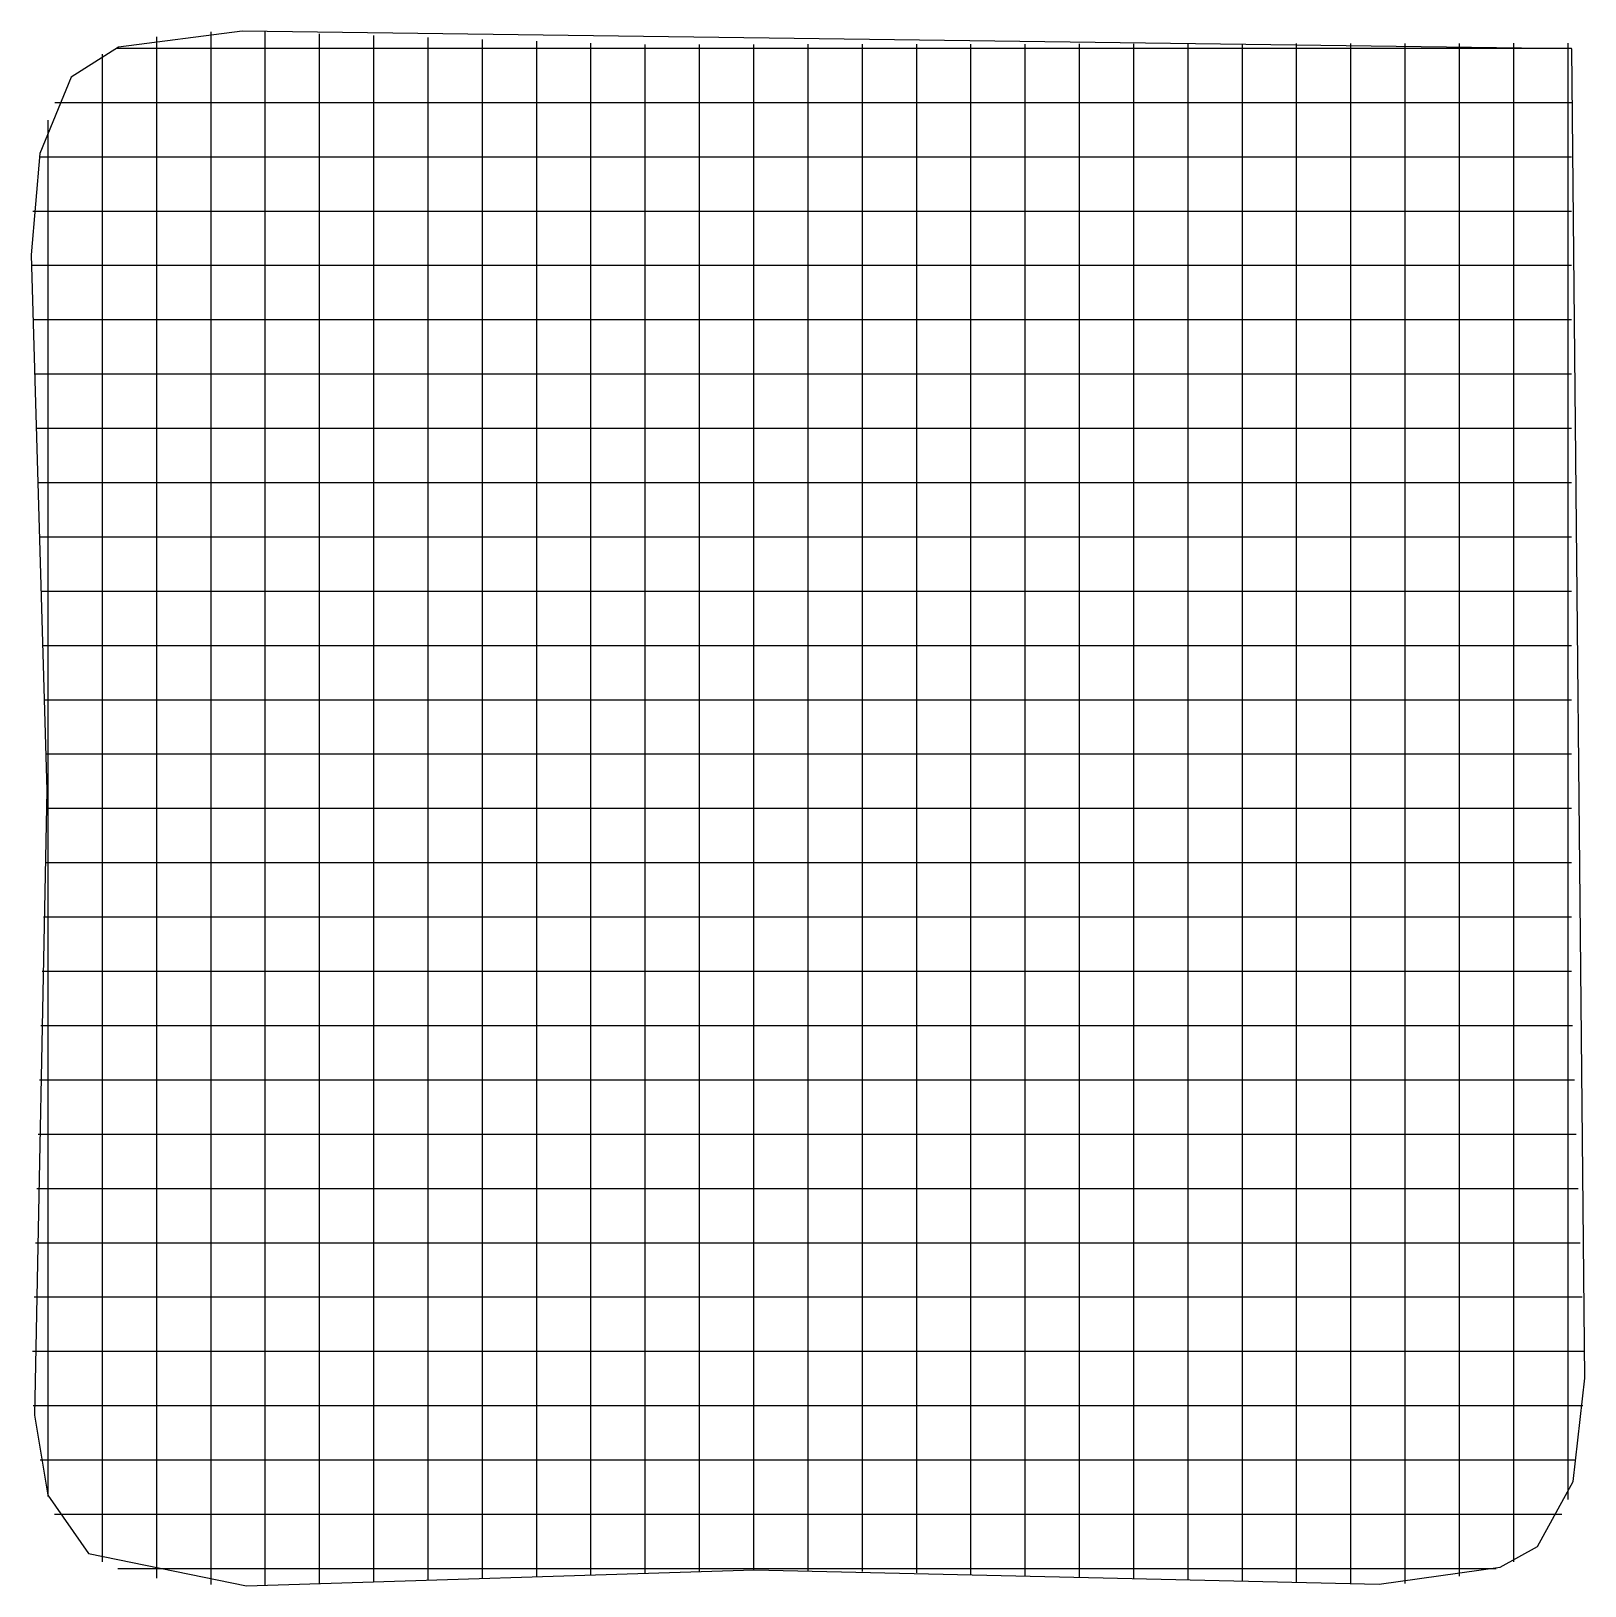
# Model space of a CAD drawing. Extents: x 0.4 to 14.7, y 0.4 to 14.7.
import ezdxf

# ---------------------------------------------------------------- set-up
doc = ezdxf.new("R2010")
doc.units = 0

msp = doc.modelspace()

# ---------------------------------------------------------------- linework, layer by layer
for p, q in [((2.380188, 14.748952), (1.24052, 14.60093)), ((2.380188, 14.748952), (1.24052, 14.60093)), ((14.62622, 14.585655), (2.380188, 14.748952)), ((14.62622, 14.585655), (2.380188, 14.748952)), ((1.592849, 14.539194), (1.592849, 14.695)), ((2.092849, 14.743), (2.092849, 14.743519)), ((2.092849, 14.587194), (2.092849, 14.743)), ((2.592849, 14.586194), (2.592849, 14.742)), ((3.092849, 14.568194), (3.092849, 14.724)), ((3.592849, 14.551194), (3.592849, 14.707)), ((4.092849, 14.689481), (4.092849, 14.69)), ((4.092849, 14.533674), (4.092849, 14.689481)), ((4.592849, 14.516194), (4.592849, 14.672)), ((5.092849, 14.499194), (5.092849, 14.655)), ((5.592849, 14.481194), (5.592849, 14.637)), ((6.092849, 14.469194), (6.092849, 14.625)), ((6.592849, 14.470194), (6.592849, 14.626)), ((7.092849, 14.471194), (7.092849, 14.627)), ((7.592849, 14.472194), (7.592849, 14.628)), ((8.092849, 14.472194), (8.092849, 14.628)), ((8.592849, 14.473194), (8.592849, 14.629)), ((9.092849, 14.474194), (9.092849, 14.63)), ((9.592849, 14.474194), (9.592849, 14.63)), ((10.092849, 14.475194), (10.092849, 14.631)), ((10.592849, 14.476194), (10.592849, 14.632)), ((11.092849, 14.477194), (11.092849, 14.633)), ((11.592849, 14.477194), (11.592849, 14.633)), ((12.092849, 14.478194), (12.092849, 14.634)), ((12.592849, 14.479194), (12.592849, 14.635)), ((13.092849, 14.635481), (13.092849, 14.636)), ((13.092849, 14.480194), (13.092849, 14.635481)), ((13.592849, 14.480194), (13.592849, 14.636)), ((14.092849, 14.481194), (14.092849, 14.637)), ((14.592849, 14.482194), (14.592849, 14.638)), ((1.24052, 14.60093), (0.806048, 14.324413)), ((1.24052, 14.60093), (0.806048, 14.324413)), ((1.092849, 14.536481), (1.092849, 14.537)), ((1.092849, 14.380674), (1.092849, 14.536481)), ((1.221, 14.592238), (1.376806, 14.592238)), ((1.221, 14.592238), (1.376806, 14.592238)), ((1.376806, 14.592238), (1.619532, 14.592238)), ((1.592849, 13.918681), (1.592849, 14.539194)), ((1.619532, 14.592238), (1.763726, 14.592238)), ((1.763726, 14.592238), (2.542758, 14.592238)), ((2.092849, 13.915732), (2.092849, 14.587194)), ((2.542758, 14.592238), (3.263726, 14.592238)), ((2.592849, 13.910887), (2.592849, 14.586194)), ((3.092849, 13.909229), (3.092849, 14.568194)), ((3.263726, 14.592238), (3.419532, 14.592238)), ((3.419532, 14.592238), (3.563726, 14.592238)), ((3.563726, 14.592238), (4.342758, 14.592238)), ((3.592849, 13.90809), (3.592849, 14.551194)), ((4.092849, 13.905952), (4.092849, 14.533674)), ((4.342758, 14.592238), (5.063726, 14.592238)), ((4.592849, 13.904813), (4.592849, 14.516194)), ((5.063726, 14.592238), (5.219532, 14.592238)), ((5.092849, 13.903674), (5.092849, 14.499194)), ((5.219532, 14.592238), (5.363726, 14.592238)), ((5.363726, 14.592238), (5.804139, 14.592238)), ((5.592849, 13.902016), (5.592849, 14.481194)), ((5.804139, 14.592238), (5.959945, 14.592238)), ((5.959945, 14.592238), (6.680913, 14.592238)), ((6.092849, 13.903474), (6.092849, 14.469194)), ((6.592849, 13.911203), (6.592849, 14.470194)), ((6.680913, 14.592238), (7.459945, 14.592238)), ((7.092849, 13.919413), (7.092849, 14.471194)), ((7.459945, 14.592238), (7.604139, 14.592238)), ((7.592849, 13.91801), (7.592849, 14.472194)), ((7.604139, 14.592238), (7.759945, 14.592238)), ((7.759945, 14.592238), (8.480913, 14.592238)), ((8.092849, 13.912242), (8.092849, 14.472194)), ((8.480913, 14.592238), (9.259945, 14.592238)), ((8.592849, 13.906994), (8.592849, 14.473194)), ((9.092849, 13.901745), (9.092849, 14.474194)), ((9.259945, 14.592238), (9.404139, 14.592238)), ((9.404139, 14.592238), (9.559945, 14.592238)), ((9.559945, 14.592238), (10.280913, 14.592238)), ((9.592849, 13.895977), (9.592849, 14.474194)), ((10.092849, 13.890729), (10.092849, 14.475194)), ((10.280913, 14.592238), (11.059945, 14.592238)), ((10.592849, 13.885481), (10.592849, 14.476194)), ((11.059945, 14.592238), (11.204139, 14.592238)), ((11.092849, 13.880232), (11.092849, 14.477194)), ((11.204139, 14.592238), (11.359945, 14.592238)), ((11.359945, 14.592238), (12.080913, 14.592238)), ((11.592849, 13.874465), (11.592849, 14.477194)), ((12.080913, 14.592238), (12.859945, 14.592238)), ((12.092849, 13.869216), (12.092849, 14.478194)), ((12.592849, 13.863968), (12.592849, 14.479194)), ((12.859945, 14.592238), (13.004139, 14.592238)), ((13.004139, 14.592238), (13.159945, 14.592238)), ((13.092849, 13.864487), (13.092849, 14.480194)), ((13.159945, 14.592238), (13.880913, 14.592238)), ((13.592849, 13.897171), (13.592849, 14.480194)), ((13.880913, 14.592238), (14.481806, 14.592238)), ((14.092849, 13.960655), (14.092849, 14.481194)), ((14.481806, 14.592238), (14.626, 14.592238)), ((14.592849, 14.236103), (14.592849, 14.482194)), ((14.748106, 2.343223), (14.62622, 14.585655)), ((14.748106, 2.343223), (14.62622, 14.585655)), ((0.806048, 14.324413), (0.515938, 13.6205)), ((0.806048, 14.324413), (0.515938, 13.6205)), ((1.092849, 13.9082), (1.092849, 14.380674)), ((14.592849, 14.09239), (14.592849, 14.236103)), ((0.654, 14.092238), (0.809806, 14.092238)), ((0.654, 14.092238), (0.809806, 14.092238)), ((0.809806, 14.092238), (1.325058, 14.092238)), ((1.325058, 14.092238), (2.10409, 14.092238)), ((2.10409, 14.092238), (2.248284, 14.092238)), ((2.248284, 14.092238), (2.40409, 14.092238)), ((2.40409, 14.092238), (3.125058, 14.092238)), ((3.125058, 14.092238), (3.90409, 14.092238)), ((3.90409, 14.092238), (4.048284, 14.092238)), ((4.048284, 14.092238), (4.20409, 14.092238)), ((4.20409, 14.092238), (4.925058, 14.092238)), ((4.925058, 14.092238), (5.70409, 14.092238)), ((5.70409, 14.092238), (5.848284, 14.092238)), ((5.848284, 14.092238), (6.00409, 14.092238)), ((6.00409, 14.092238), (6.725058, 14.092238)), ((6.725058, 14.092238), (7.50409, 14.092238)), ((7.50409, 14.092238), (7.648284, 14.092238)), ((7.648284, 14.092238), (7.80409, 14.092238)), ((7.80409, 14.092238), (8.525058, 14.092238)), ((8.525058, 14.092238), (9.30409, 14.092238)), ((9.30409, 14.092238), (9.448284, 14.092238)), ((9.448284, 14.092238), (9.60409, 14.092238)), ((9.60409, 14.092238), (10.325058, 14.092238)), ((10.325058, 14.092238), (11.10409, 14.092238)), ((11.10409, 14.092238), (11.248284, 14.092238)), ((11.248284, 14.092238), (11.40409, 14.092238)), ((11.40409, 14.092238), (12.125058, 14.092238)), ((12.125058, 14.092238), (12.90409, 14.092238)), ((12.90409, 14.092238), (13.048284, 14.092238)), ((13.048284, 14.092238), (13.20409, 14.092238)), ((13.20409, 14.092238), (13.925058, 14.092238)), ((13.925058, 14.092238), (14.481806, 14.092238)), ((14.481806, 14.092238), (14.626, 14.092238)), ((14.592849, 13.313358), (14.592849, 14.09239)), ((0.592849, 13.892963), (0.592849, 13.929)), ((0.592849, 13.73711), (0.592849, 13.892963)), ((1.092849, 13.129168), (1.092849, 13.9082)), ((1.592849, 13.139648), (1.592849, 13.918681)), ((2.092849, 13.1367), (2.092849, 13.915732)), ((2.592849, 13.131335), (2.592849, 13.910887)), ((3.092849, 13.130197), (3.092849, 13.909229)), ((3.592849, 13.129058), (3.592849, 13.90809)), ((4.092849, 13.126919), (4.092849, 13.905952)), ((4.592849, 13.125781), (4.592849, 13.904813)), ((5.092849, 13.124642), (5.092849, 13.903674)), ((5.592849, 13.122984), (5.592849, 13.902016)), ((6.092849, 13.124442), (6.092849, 13.903474)), ((6.592849, 13.132171), (6.592849, 13.911203)), ((7.092849, 13.140381), (7.092849, 13.919413)), ((7.592849, 13.138458), (7.592849, 13.91801)), ((8.092849, 13.13321), (8.092849, 13.912242)), ((8.592849, 13.127961), (8.592849, 13.906994)), ((9.092849, 13.122713), (9.092849, 13.901745)), ((9.592849, 13.116945), (9.592849, 13.895977)), ((10.092849, 13.111697), (10.092849, 13.890729)), ((13.592849, 13.118139), (13.592849, 13.897171)), ((14.092849, 13.181623), (14.092849, 13.960655)), ((10.592849, 13.106448), (10.592849, 13.885481)), ((11.092849, 13.100681), (11.092849, 13.880232)), ((11.592849, 13.095432), (11.592849, 13.874465)), ((12.092849, 13.090184), (12.092849, 13.869216)), ((12.592849, 13.084935), (12.592849, 13.863968)), ((13.092849, 13.084935), (13.092849, 13.864487)), ((0.515938, 13.6205), (0.435445, 12.689856)), ((0.515938, 13.6205), (0.435445, 12.689856)), ((0.592849, 13.016177), (0.592849, 13.73711)), ((0.511, 13.592238), (0.666806, 13.592238)), ((0.511, 13.592238), (0.666806, 13.592238)), ((0.666806, 13.592238), (1.25079, 13.592238)), ((1.25079, 13.592238), (2.029823, 13.592238)), ((2.029823, 13.592238), (2.174016, 13.592238)), ((2.174016, 13.592238), (2.329823, 13.592238)), ((2.329823, 13.592238), (3.05079, 13.592238)), ((3.05079, 13.592238), (3.829823, 13.592238)), ((3.829823, 13.592238), (3.974016, 13.592238)), ((3.974016, 13.592238), (4.129823, 13.592238)), ((4.129823, 13.592238), (4.85079, 13.592238)), ((4.85079, 13.592238), (5.629823, 13.592238)), ((5.629823, 13.592238), (5.774016, 13.592238)), ((5.774016, 13.592238), (5.929823, 13.592238)), ((5.929823, 13.592238), (6.65079, 13.592238)), ((6.65079, 13.592238), (7.429823, 13.592238)), ((7.429823, 13.592238), (7.574016, 13.592238)), ((7.574016, 13.592238), (7.729823, 13.592238)), ((7.729823, 13.592238), (8.45079, 13.592238)), ((8.45079, 13.592238), (9.229823, 13.592238)), ((9.229823, 13.592238), (9.374016, 13.592238)), ((9.374016, 13.592238), (9.529823, 13.592238)), ((9.529823, 13.592238), (10.25079, 13.592238)), ((10.25079, 13.592238), (11.029823, 13.592238)), ((11.029823, 13.592238), (11.174016, 13.592238)), ((11.174016, 13.592238), (11.329823, 13.592238)), ((11.329823, 13.592238), (12.05079, 13.592238)), ((12.05079, 13.592238), (12.829823, 13.592238)), ((12.829823, 13.592238), (12.974016, 13.592238)), ((12.974016, 13.592238), (13.129823, 13.592238)), ((13.129823, 13.592238), (13.85079, 13.592238)), ((13.85079, 13.592238), (14.481806, 13.592238)), ((14.481806, 13.592238), (14.626, 13.592238)), ((14.092849, 13.037429), (14.092849, 13.181623)), ((14.592849, 12.59191), (14.592849, 13.313358)), ((0.451, 13.092238), (0.606806, 13.092238)), ((0.451, 13.092238), (0.606806, 13.092238)), ((0.606806, 13.092238), (1.219629, 13.092238)), ((1.092849, 12.984974), (1.092849, 13.129168)), ((1.219629, 13.092238), (1.998661, 13.092238)), ((1.592849, 12.995455), (1.592849, 13.139648)), ((1.998661, 13.092238), (2.142855, 13.092238)), ((2.092849, 12.992987), (2.092849, 13.1367)), ((2.142855, 13.092238), (2.298661, 13.092238)), ((2.298661, 13.092238), (3.019629, 13.092238)), ((2.592849, 12.987142), (2.592849, 13.131335)), ((3.019629, 13.092238), (3.798661, 13.092238)), ((3.092849, 12.986003), (3.092849, 13.130197)), ((3.592849, 12.984865), (3.592849, 13.129058)), ((3.798661, 13.092238), (3.942855, 13.092238)), ((3.942855, 13.092238), (4.098661, 13.092238)), ((4.092849, 12.983206), (4.092849, 13.126919)), ((4.098661, 13.092238), (4.819629, 13.092238)), ((4.592849, 12.981587), (4.592849, 13.125781)), ((4.819629, 13.092238), (5.598661, 13.092238)), ((5.092849, 12.980448), (5.092849, 13.124642)), ((5.592849, 12.97879), (5.592849, 13.122984)), ((5.598661, 13.092238), (5.742855, 13.092238)), ((5.742855, 13.092238), (5.898661, 13.092238)), ((5.898661, 13.092238), (6.619629, 13.092238)), ((6.092849, 12.980248), (6.092849, 13.124442)), ((6.592849, 12.988458), (6.592849, 13.132171)), ((6.619629, 13.092238), (7.398661, 13.092238)), ((7.092849, 12.996187), (7.092849, 13.140381)), ((7.398661, 13.092238), (7.542855, 13.092238)), ((7.542855, 13.092238), (7.698661, 13.092238)), ((7.592849, 12.994265), (7.592849, 13.138458)), ((7.698661, 13.092238), (8.419629, 13.092238)), ((8.092849, 12.989016), (8.092849, 13.13321)), ((8.419629, 13.092238), (9.198661, 13.092238)), ((8.592849, 12.983768), (8.592849, 13.127961)), ((9.092849, 12.978519), (9.092849, 13.122713)), ((9.198661, 13.092238), (9.342855, 13.092238)), ((9.342855, 13.092238), (9.498661, 13.092238)), ((9.498661, 13.092238), (10.219629, 13.092238)), ((9.592849, 12.972752), (9.592849, 13.116945)), ((10.092849, 12.967503), (10.092849, 13.111697)), ((10.219629, 13.092238), (10.998661, 13.092238)), ((10.592849, 12.962255), (10.592849, 13.106448)), ((10.998661, 13.092238), (11.142855, 13.092238)), ((11.092849, 12.956487), (11.092849, 13.100681)), ((11.142855, 13.092238), (11.298661, 13.092238)), ((11.298661, 13.092238), (12.019629, 13.092238)), ((11.592849, 12.951239), (11.592849, 13.095432)), ((12.019629, 13.092238), (12.798661, 13.092238)), ((12.092849, 12.94599), (12.092849, 13.090184)), ((12.592849, 12.940742), (12.592849, 13.084935)), ((12.798661, 13.092238), (12.942855, 13.092238)), ((12.942855, 13.092238), (13.098661, 13.092238)), ((13.092849, 12.940742), (13.092849, 13.084935)), ((13.098661, 13.092238), (13.819629, 13.092238)), ((13.592849, 12.973945), (13.592849, 13.118139)), ((13.819629, 13.092238), (14.481806, 13.092238)), ((14.092849, 12.881623), (14.092849, 13.037429)), ((14.481806, 13.092238), (14.626, 13.092238)), ((0.592849, 12.237145), (0.592849, 13.016177)), ((1.092849, 12.829168), (1.092849, 12.984974)), ((1.592849, 12.839648), (1.592849, 12.995455)), ((2.092849, 12.837181), (2.092849, 12.992987)), ((2.592849, 12.831855), (2.592849, 12.987142)), ((3.092849, 12.830197), (3.092849, 12.986003)), ((3.592849, 12.829058), (3.592849, 12.984865)), ((4.092849, 12.8274), (4.092849, 12.983206)), ((4.592849, 12.825781), (4.592849, 12.981587)), ((5.092849, 12.824642), (5.092849, 12.980448)), ((5.592849, 12.822984), (5.592849, 12.97879)), ((6.092849, 12.824442), (6.092849, 12.980248)), ((6.592849, 12.832652), (6.592849, 12.988458)), ((7.092849, 12.840381), (7.092849, 12.996187)), ((7.592849, 12.838977), (7.592849, 12.994265)), ((8.092849, 12.83321), (8.092849, 12.989016)), ((8.592849, 12.827961), (8.592849, 12.983768)), ((9.092849, 12.822713), (9.092849, 12.978519)), ((9.592849, 12.816945), (9.592849, 12.972752)), ((10.092849, 12.811697), (10.092849, 12.967503)), ((10.592849, 12.806448), (10.592849, 12.962255)), ((11.092849, 12.8012), (11.092849, 12.956487)), ((11.592849, 12.795432), (11.592849, 12.951239)), ((12.092849, 12.790184), (12.092849, 12.94599)), ((12.592849, 12.784935), (12.592849, 12.940742)), ((13.092849, 12.785455), (13.092849, 12.940742)), ((13.592849, 12.818139), (13.592849, 12.973945)), ((1.092849, 12.1082), (1.092849, 12.829168)), ((1.592849, 12.118681), (1.592849, 12.839648)), ((2.092849, 12.115732), (2.092849, 12.837181)), ((2.592849, 12.110887), (2.592849, 12.831855)), ((3.092849, 12.109229), (3.092849, 12.830197)), ((3.592849, 12.10809), (3.592849, 12.829058)), ((4.092849, 12.105952), (4.092849, 12.8274)), ((4.592849, 12.104813), (4.592849, 12.825781)), ((5.092849, 12.103674), (5.092849, 12.824642)), ((5.592849, 12.102016), (5.592849, 12.822984)), ((6.092849, 12.103474), (6.092849, 12.824442)), ((6.592849, 12.111203), (6.592849, 12.832652)), ((7.092849, 12.119413), (7.092849, 12.840381)), ((7.592849, 12.11801), (7.592849, 12.838977)), ((8.092849, 12.112242), (8.092849, 12.83321)), ((8.592849, 12.106994), (8.592849, 12.827961)), ((9.092849, 12.101745), (9.092849, 12.822713)), ((9.592849, 12.095977), (9.592849, 12.816945)), ((10.092849, 12.090729), (10.092849, 12.811697)), ((10.592849, 12.085481), (10.592849, 12.806448)), ((11.092849, 12.080232), (11.092849, 12.8012)), ((11.592849, 12.074465), (11.592849, 12.795432)), ((12.092849, 12.069216), (12.092849, 12.790184)), ((12.592849, 12.063968), (12.592849, 12.784935)), ((13.092849, 12.064487), (13.092849, 12.785455)), ((13.592849, 12.097171), (13.592849, 12.818139)), ((14.092849, 12.160655), (14.092849, 12.881623)), ((0.435445, 12.689856), (0.580658, 7.755127)), ((0.435445, 12.689856), (0.580658, 7.755127)), ((0.438, 12.592238), (0.593806, 12.592238)), ((0.438, 12.592238), (0.593806, 12.592238)), ((0.593806, 12.592238), (1.212877, 12.592238)), ((1.212877, 12.592238), (1.99191, 12.592238)), ((1.99191, 12.592238), (2.136103, 12.592238)), ((2.136103, 12.592238), (2.29191, 12.592238)), ((2.29191, 12.592238), (3.012877, 12.592238)), ((3.012877, 12.592238), (3.79191, 12.592238)), ((3.79191, 12.592238), (3.936103, 12.592238)), ((3.936103, 12.592238), (4.09191, 12.592238)), ((4.09191, 12.592238), (4.812877, 12.592238)), ((4.812877, 12.592238), (5.59191, 12.592238)), ((5.59191, 12.592238), (5.736103, 12.592238)), ((5.736103, 12.592238), (5.89191, 12.592238)), ((5.89191, 12.592238), (6.612877, 12.592238)), ((6.612877, 12.592238), (7.39191, 12.592238)), ((7.39191, 12.592238), (7.536103, 12.592238)), ((7.536103, 12.592238), (7.69191, 12.592238)), ((7.69191, 12.592238), (8.412877, 12.592238)), ((8.412877, 12.592238), (9.19191, 12.592238)), ((9.19191, 12.592238), (9.336103, 12.592238)), ((9.336103, 12.592238), (9.49191, 12.592238)), ((9.49191, 12.592238), (10.212877, 12.592238)), ((10.212877, 12.592238), (10.99191, 12.592238)), ((10.99191, 12.592238), (11.136103, 12.592238)), ((11.136103, 12.592238), (11.29191, 12.592238)), ((11.29191, 12.592238), (12.012877, 12.592238)), ((12.012877, 12.592238), (12.79191, 12.592238)), ((12.79191, 12.592238), (12.936103, 12.592238)), ((12.936103, 12.592238), (13.09191, 12.592238)), ((13.09191, 12.592238), (13.812877, 12.592238)), ((13.812877, 12.592238), (14.481806, 12.592238)), ((14.481806, 12.592238), (14.626, 12.592238)), ((14.592849, 12.436103), (14.592849, 12.59191)), ((14.592849, 12.29239), (14.592849, 12.436103)), ((0.592849, 12.092952), (0.592849, 12.237145)), ((14.592849, 11.513358), (14.592849, 12.29239)), ((0.453, 12.092238), (0.608806, 12.092238)), ((0.453, 12.092238), (0.608806, 12.092238)), ((0.592849, 11.937145), (0.592849, 12.092952)), ((0.608806, 12.092238), (1.220668, 12.092238)), ((1.092849, 11.329168), (1.092849, 12.1082)), ((1.220668, 12.092238), (1.9997, 12.092238)), ((1.592849, 11.339648), (1.592849, 12.118681)), ((1.9997, 12.092238), (2.143894, 12.092238)), ((2.092849, 11.3367), (2.092849, 12.115732)), ((2.143894, 12.092238), (2.2997, 12.092238)), ((2.2997, 12.092238), (3.020668, 12.092238)), ((2.592849, 11.331335), (2.592849, 12.110887)), ((3.020668, 12.092238), (3.7997, 12.092238)), ((3.092849, 11.330197), (3.092849, 12.109229)), ((3.592849, 11.329058), (3.592849, 12.10809)), ((3.7997, 12.092238), (3.943894, 12.092238)), ((3.943894, 12.092238), (4.0997, 12.092238)), ((4.092849, 11.326919), (4.092849, 12.105952)), ((4.0997, 12.092238), (4.820668, 12.092238)), ((4.592849, 11.325781), (4.592849, 12.104813)), ((4.820668, 12.092238), (5.5997, 12.092238)), ((5.092849, 11.324642), (5.092849, 12.103674)), ((5.592849, 11.322984), (5.592849, 12.102016)), ((5.5997, 12.092238), (5.743894, 12.092238)), ((5.743894, 12.092238), (5.8997, 12.092238)), ((5.8997, 12.092238), (6.620668, 12.092238)), ((6.092849, 11.324442), (6.092849, 12.103474)), ((6.592849, 11.332171), (6.592849, 12.111203)), ((6.620668, 12.092238), (7.3997, 12.092238)), ((7.092849, 11.340381), (7.092849, 12.119413)), ((7.3997, 12.092238), (7.543894, 12.092238)), ((7.543894, 12.092238), (7.6997, 12.092238)), ((7.592849, 11.338458), (7.592849, 12.11801)), ((7.6997, 12.092238), (8.420668, 12.092238)), ((8.092849, 11.33321), (8.092849, 12.112242)), ((8.420668, 12.092238), (9.1997, 12.092238)), ((8.592849, 11.327961), (8.592849, 12.106994)), ((9.092849, 11.322713), (9.092849, 12.101745)), ((9.1997, 12.092238), (9.343894, 12.092238)), ((9.343894, 12.092238), (9.4997, 12.092238)), ((9.4997, 12.092238), (10.220668, 12.092238)), ((9.592849, 11.316945), (9.592849, 12.095977)), ((10.092849, 11.311697), (10.092849, 12.090729)), ((10.220668, 12.092238), (10.9997, 12.092238)), ((10.592849, 11.306448), (10.592849, 12.085481)), ((10.9997, 12.092238), (11.143894, 12.092238)), ((11.092849, 11.300681), (11.092849, 12.080232)), ((11.143894, 12.092238), (11.2997, 12.092238)), ((11.2997, 12.092238), (12.020668, 12.092238)), ((11.592849, 11.295432), (11.592849, 12.074465)), ((12.020668, 12.092238), (12.7997, 12.092238)), ((12.092849, 11.290184), (12.092849, 12.069216)), ((12.592849, 11.284935), (12.592849, 12.063968)), ((12.7997, 12.092238), (12.943894, 12.092238)), ((12.943894, 12.092238), (13.0997, 12.092238)), ((13.092849, 11.284935), (13.092849, 12.064487)), ((13.0997, 12.092238), (13.820668, 12.092238)), ((13.592849, 11.318139), (13.592849, 12.097171)), ((13.820668, 12.092238), (14.481806, 12.092238)), ((14.092849, 11.381623), (14.092849, 12.160655)), ((14.481806, 12.092238), (14.626, 12.092238)), ((0.592849, 11.216177), (0.592849, 11.937145)), ((0.468, 11.592238), (0.623806, 11.592238)), ((0.468, 11.592238), (0.623806, 11.592238)), ((0.623806, 11.592238), (1.228458, 11.592238)), ((1.228458, 11.592238), (2.00749, 11.592238)), ((2.00749, 11.592238), (2.151684, 11.592238)), ((2.151684, 11.592238), (2.30749, 11.592238)), ((2.30749, 11.592238), (3.028458, 11.592238)), ((3.028458, 11.592238), (3.80749, 11.592238)), ((3.80749, 11.592238), (3.951684, 11.592238)), ((3.951684, 11.592238), (4.10749, 11.592238)), ((4.10749, 11.592238), (4.828458, 11.592238)), ((4.828458, 11.592238), (5.60749, 11.592238)), ((5.60749, 11.592238), (5.751684, 11.592238)), ((5.751684, 11.592238), (5.90749, 11.592238)), ((5.90749, 11.592238), (6.628458, 11.592238)), ((6.628458, 11.592238), (7.40749, 11.592238)), ((7.40749, 11.592238), (7.551684, 11.592238)), ((7.551684, 11.592238), (7.70749, 11.592238)), ((7.70749, 11.592238), (8.428458, 11.592238)), ((8.428458, 11.592238), (9.20749, 11.592238)), ((9.20749, 11.592238), (9.351684, 11.592238)), ((9.351684, 11.592238), (9.50749, 11.592238)), ((9.50749, 11.592238), (10.228458, 11.592238)), ((10.228458, 11.592238), (11.00749, 11.592238)), ((11.00749, 11.592238), (11.151684, 11.592238)), ((11.151684, 11.592238), (11.30749, 11.592238)), ((11.30749, 11.592238), (12.028458, 11.592238)), ((12.028458, 11.592238), (12.80749, 11.592238)), ((12.80749, 11.592238), (12.951684, 11.592238)), ((12.951684, 11.592238), (13.10749, 11.592238)), ((13.10749, 11.592238), (13.828458, 11.592238)), ((13.828458, 11.592238), (14.481806, 11.592238)), ((14.481806, 11.592238), (14.626, 11.592238)), ((14.592849, 10.79191), (14.592849, 11.513358)), ((1.092849, 11.184974), (1.092849, 11.329168)), ((1.592849, 11.195455), (1.592849, 11.339648)), ((2.092849, 11.192987), (2.092849, 11.3367)), ((2.592849, 11.187142), (2.592849, 11.331335)), ((3.092849, 11.186003), (3.092849, 11.330197)), ((3.592849, 11.184865), (3.592849, 11.329058)), ((4.092849, 11.183206), (4.092849, 11.326919)), ((4.592849, 11.181587), (4.592849, 11.325781)), ((5.092849, 11.180448), (5.092849, 11.324642)), ((5.592849, 11.17879), (5.592849, 11.322984)), ((6.092849, 11.180248), (6.092849, 11.324442)), ((6.592849, 11.188458), (6.592849, 11.332171)), ((7.092849, 11.196187), (7.092849, 11.340381)), ((7.592849, 11.194265), (7.592849, 11.338458)), ((8.092849, 11.189016), (8.092849, 11.33321)), ((8.592849, 11.183768), (8.592849, 11.327961)), ((9.092849, 11.178519), (9.092849, 11.322713)), ((9.592849, 11.172752), (9.592849, 11.316945)), ((10.092849, 11.167503), (10.092849, 11.311697)), ((13.592849, 11.173945), (13.592849, 11.318139)), ((14.092849, 11.237429), (14.092849, 11.381623)), ((0.592849, 10.437145), (0.592849, 11.216177)), ((1.092849, 11.029168), (1.092849, 11.184974)), ((1.592849, 11.039648), (1.592849, 11.195455)), ((2.092849, 11.037181), (2.092849, 11.192987)), ((2.592849, 11.031855), (2.592849, 11.187142)), ((3.092849, 11.030197), (3.092849, 11.186003)), ((3.592849, 11.029058), (3.592849, 11.184865)), ((4.092849, 11.0274), (4.092849, 11.183206)), ((4.592849, 11.025781), (4.592849, 11.181587)), ((5.092849, 11.024642), (5.092849, 11.180448)), ((5.592849, 11.022984), (5.592849, 11.17879)), ((6.092849, 11.024442), (6.092849, 11.180248)), ((6.592849, 11.032652), (6.592849, 11.188458)), ((7.092849, 11.040381), (7.092849, 11.196187)), ((7.592849, 11.038977), (7.592849, 11.194265)), ((8.092849, 11.03321), (8.092849, 11.189016)), ((8.592849, 11.027961), (8.592849, 11.183768)), ((9.092849, 11.022713), (9.092849, 11.178519)), ((9.592849, 11.016945), (9.592849, 11.172752)), ((10.092849, 11.011697), (10.092849, 11.167503)), ((10.592849, 11.162255), (10.592849, 11.306448)), ((11.092849, 11.156487), (11.092849, 11.300681)), ((11.592849, 11.151239), (11.592849, 11.295432)), ((12.092849, 11.14599), (12.092849, 11.290184)), ((12.592849, 11.140742), (12.592849, 11.284935)), ((13.092849, 11.140742), (13.092849, 11.284935)), ((13.592849, 11.018139), (13.592849, 11.173945)), ((14.092849, 11.081623), (14.092849, 11.237429)), ((0.484, 11.092238), (0.639806, 11.092238)), ((0.484, 11.092238), (0.639806, 11.092238)), ((0.639806, 11.092238), (1.236768, 11.092238)), ((1.092849, 10.3082), (1.092849, 11.029168)), ((1.236768, 11.092238), (2.0158, 11.092238)), ((1.592849, 10.318681), (1.592849, 11.039648)), ((2.0158, 11.092238), (2.159994, 11.092238)), ((2.092849, 10.315732), (2.092849, 11.037181)), ((2.159994, 11.092238), (2.3158, 11.092238)), ((2.3158, 11.092238), (3.036768, 11.092238)), ((2.592849, 10.310887), (2.592849, 11.031855)), ((3.036768, 11.092238), (3.8158, 11.092238)), ((3.092849, 10.309229), (3.092849, 11.030197)), ((3.592849, 10.30809), (3.592849, 11.029058)), ((3.8158, 11.092238), (3.959994, 11.092238)), ((3.959994, 11.092238), (4.1158, 11.092238)), ((4.092849, 10.305952), (4.092849, 11.0274)), ((4.1158, 11.092238), (4.836768, 11.092238)), ((4.592849, 10.304813), (4.592849, 11.025781)), ((4.836768, 11.092238), (5.6158, 11.092238)), ((5.092849, 10.303674), (5.092849, 11.024642)), ((5.6158, 11.092238), (5.759994, 11.092238)), ((5.759994, 11.092238), (5.9158, 11.092238)), ((5.9158, 11.092238), (6.636768, 11.092238)), ((6.092849, 10.303474), (6.092849, 11.024442)), ((6.592849, 10.311203), (6.592849, 11.032652)), ((6.636768, 11.092238), (7.4158, 11.092238)), ((7.092849, 10.319413), (7.092849, 11.040381)), ((7.4158, 11.092238), (7.559994, 11.092238)), ((7.559994, 11.092238), (7.7158, 11.092238)), ((7.592849, 10.31801), (7.592849, 11.038977)), ((7.7158, 11.092238), (8.436768, 11.092238)), ((8.092849, 10.312242), (8.092849, 11.03321)), ((8.436768, 11.092238), (9.2158, 11.092238)), ((8.592849, 10.306994), (8.592849, 11.027961)), ((9.2158, 11.092238), (9.359994, 11.092238)), ((9.359994, 11.092238), (9.5158, 11.092238)), ((9.5158, 11.092238), (10.236768, 11.092238)), ((10.236768, 11.092238), (11.0158, 11.092238)), ((10.592849, 11.006448), (10.592849, 11.162255)), ((11.0158, 11.092238), (11.159994, 11.092238)), ((11.092849, 11.0012), (11.092849, 11.156487)), ((11.159994, 11.092238), (11.3158, 11.092238)), ((11.3158, 11.092238), (12.036768, 11.092238)), ((11.592849, 10.995432), (11.592849, 11.151239)), ((12.036768, 11.092238), (12.8158, 11.092238)), ((12.092849, 10.990184), (12.092849, 11.14599)), ((12.592849, 10.984935), (12.592849, 11.140742)), ((12.8158, 11.092238), (12.959994, 11.092238)), ((12.959994, 11.092238), (13.1158, 11.092238)), ((13.092849, 10.985455), (13.092849, 11.140742)), ((13.1158, 11.092238), (13.836768, 11.092238)), ((13.836768, 11.092238), (14.481806, 11.092238)), ((14.092849, 10.360655), (14.092849, 11.081623)), ((14.481806, 11.092238), (14.626, 11.092238)), ((5.592849, 10.302016), (5.592849, 11.022984)), ((9.092849, 10.301745), (9.092849, 11.022713)), ((9.592849, 10.295977), (9.592849, 11.016945)), ((10.092849, 10.290729), (10.092849, 11.011697)), ((10.592849, 10.285481), (10.592849, 11.006448)), ((11.092849, 10.280232), (11.092849, 11.0012)), ((11.592849, 10.274465), (11.592849, 10.995432)), ((12.092849, 10.269216), (12.092849, 10.990184)), ((12.592849, 10.263968), (12.592849, 10.984935)), ((13.092849, 10.264487), (13.092849, 10.985455)), ((13.592849, 10.297171), (13.592849, 11.018139)), ((14.592849, 10.636103), (14.592849, 10.79191)), ((14.592849, 10.49239), (14.592849, 10.636103)), ((0.499, 10.592238), (0.654806, 10.592238)), ((0.499, 10.592238), (0.654806, 10.592238)), ((0.654806, 10.592238), (1.244558, 10.592238)), ((1.244558, 10.592238), (2.02359, 10.592238)), ((2.02359, 10.592238), (2.167784, 10.592238)), ((2.167784, 10.592238), (2.32359, 10.592238)), ((2.32359, 10.592238), (3.044558, 10.592238)), ((3.044558, 10.592238), (3.82359, 10.592238)), ((3.82359, 10.592238), (3.967784, 10.592238)), ((3.967784, 10.592238), (4.12359, 10.592238)), ((4.12359, 10.592238), (4.844558, 10.592238)), ((4.844558, 10.592238), (5.62359, 10.592238)), ((5.62359, 10.592238), (5.767784, 10.592238)), ((5.767784, 10.592238), (5.92359, 10.592238)), ((5.92359, 10.592238), (6.644558, 10.592238)), ((6.644558, 10.592238), (7.42359, 10.592238)), ((7.42359, 10.592238), (7.567784, 10.592238)), ((7.567784, 10.592238), (7.72359, 10.592238)), ((7.72359, 10.592238), (8.444558, 10.592238)), ((8.444558, 10.592238), (9.22359, 10.592238)), ((9.22359, 10.592238), (9.367784, 10.592238)), ((9.367784, 10.592238), (9.52359, 10.592238)), ((9.52359, 10.592238), (10.244558, 10.592238)), ((10.244558, 10.592238), (11.02359, 10.592238)), ((11.02359, 10.592238), (11.167784, 10.592238)), ((11.167784, 10.592238), (11.32359, 10.592238)), ((11.32359, 10.592238), (12.044558, 10.592238)), ((12.044558, 10.592238), (12.82359, 10.592238)), ((12.82359, 10.592238), (12.967784, 10.592238)), ((12.967784, 10.592238), (13.12359, 10.592238)), ((13.12359, 10.592238), (13.844558, 10.592238)), ((13.844558, 10.592238), (14.481806, 10.592238)), ((14.481806, 10.592238), (14.626, 10.592238)), ((14.592849, 9.713358), (14.592849, 10.49239)), ((0.592849, 10.292952), (0.592849, 10.437145)), ((1.592849, 9.539648), (1.592849, 10.318681)), ((2.092849, 9.5367), (2.092849, 10.315732)), ((2.592849, 9.531335), (2.592849, 10.310887)), ((3.092849, 9.530197), (3.092849, 10.309229)), ((6.592849, 9.532171), (6.592849, 10.311203)), ((7.092849, 9.540381), (7.092849, 10.319413)), ((7.592849, 9.538458), (7.592849, 10.31801)), ((8.092849, 9.53321), (8.092849, 10.312242)), ((14.092849, 9.581623), (14.092849, 10.360655)), ((0.592849, 10.137145), (0.592849, 10.292952)), ((1.092849, 9.529168), (1.092849, 10.3082)), ((3.592849, 9.529058), (3.592849, 10.30809)), ((4.092849, 9.526919), (4.092849, 10.305952)), ((4.592849, 9.525781), (4.592849, 10.304813)), ((5.092849, 9.524642), (5.092849, 10.303674)), ((5.592849, 9.522984), (5.592849, 10.302016)), ((6.092849, 9.524442), (6.092849, 10.303474)), ((8.592849, 9.527961), (8.592849, 10.306994)), ((9.092849, 9.522713), (9.092849, 10.301745)), ((9.592849, 9.516945), (9.592849, 10.295977)), ((10.092849, 9.511697), (10.092849, 10.290729)), ((10.592849, 9.506448), (10.592849, 10.285481)), ((11.092849, 9.500681), (11.092849, 10.280232)), ((11.592849, 9.495432), (11.592849, 10.274465)), ((12.092849, 9.490184), (12.092849, 10.269216)), ((12.592849, 9.484935), (12.592849, 10.263968)), ((13.092849, 9.484935), (13.092849, 10.264487)), ((13.592849, 9.518139), (13.592849, 10.297171)), ((0.514, 10.092238), (0.669806, 10.092238)), ((0.514, 10.092238), (0.669806, 10.092238)), ((0.592849, 9.416177), (0.592849, 10.137145)), ((0.669806, 10.092238), (1.252348, 10.092238)), ((1.252348, 10.092238), (2.031381, 10.092238)), ((2.031381, 10.092238), (2.175574, 10.092238)), ((2.175574, 10.092238), (2.331381, 10.092238)), ((2.331381, 10.092238), (3.052348, 10.092238)), ((3.052348, 10.092238), (3.831381, 10.092238)), ((3.831381, 10.092238), (3.975574, 10.092238)), ((3.975574, 10.092238), (4.131381, 10.092238)), ((4.131381, 10.092238), (4.852348, 10.092238)), ((4.852348, 10.092238), (5.631381, 10.092238)), ((5.631381, 10.092238), (5.775574, 10.092238)), ((5.775574, 10.092238), (5.931381, 10.092238)), ((5.931381, 10.092238), (6.652348, 10.092238)), ((6.652348, 10.092238), (7.431381, 10.092238)), ((7.431381, 10.092238), (7.575574, 10.092238)), ((7.575574, 10.092238), (7.731381, 10.092238)), ((7.731381, 10.092238), (8.452348, 10.092238)), ((8.452348, 10.092238), (9.231381, 10.092238)), ((9.231381, 10.092238), (9.375574, 10.092238)), ((9.375574, 10.092238), (9.531381, 10.092238)), ((9.531381, 10.092238), (10.252348, 10.092238)), ((10.252348, 10.092238), (11.031381, 10.092238)), ((11.031381, 10.092238), (11.175574, 10.092238)), ((11.175574, 10.092238), (11.331381, 10.092238)), ((11.331381, 10.092238), (12.052348, 10.092238)), ((12.052348, 10.092238), (12.831381, 10.092238)), ((12.831381, 10.092238), (12.975574, 10.092238)), ((12.975574, 10.092238), (13.131381, 10.092238)), ((13.131381, 10.092238), (13.852348, 10.092238)), ((13.852348, 10.092238), (14.481806, 10.092238)), ((14.481806, 10.092238), (14.626, 10.092238)), ((14.592849, 8.99191), (14.592849, 9.713358)), ((0.529, 9.592238), (0.684806, 9.592238)), ((0.529, 9.592238), (0.684806, 9.592238)), ((0.684806, 9.592238), (1.260139, 9.592238)), ((1.092849, 9.384974), (1.092849, 9.529168)), ((1.260139, 9.592238), (2.03969, 9.592238)), ((1.592849, 9.395455), (1.592849, 9.539648)), ((2.03969, 9.592238), (2.183884, 9.592238)), ((2.092849, 9.392987), (2.092849, 9.5367)), ((2.183884, 9.592238), (2.339171, 9.592238)), ((2.339171, 9.592238), (3.060139, 9.592238)), ((2.592849, 9.387142), (2.592849, 9.531335)), ((3.060139, 9.592238), (3.83969, 9.592238)), ((3.092849, 9.386003), (3.092849, 9.530197)), ((3.592849, 9.384865), (3.592849, 9.529058)), ((3.83969, 9.592238), (3.983884, 9.592238)), ((3.983884, 9.592238), (4.139171, 9.592238)), ((4.092849, 9.383206), (4.092849, 9.526919)), ((4.139171, 9.592238), (4.860139, 9.592238)), ((4.592849, 9.381587), (4.592849, 9.525781)), ((4.860139, 9.592238), (5.63969, 9.592238)), ((5.092849, 9.380448), (5.092849, 9.524642)), ((5.592849, 9.37879), (5.592849, 9.522984)), ((5.63969, 9.592238), (5.783884, 9.592238)), ((5.783884, 9.592238), (5.939171, 9.592238)), ((5.939171, 9.592238), (6.660139, 9.592238)), ((6.092849, 9.380248), (6.092849, 9.524442)), ((6.592849, 9.388458), (6.592849, 9.532171)), ((6.660139, 9.592238), (7.43969, 9.592238)), ((7.092849, 9.396187), (7.092849, 9.540381)), ((7.43969, 9.592238), (7.583884, 9.592238)), ((7.583884, 9.592238), (7.739171, 9.592238)), ((7.592849, 9.394265), (7.592849, 9.538458)), ((7.739171, 9.592238), (8.460139, 9.592238)), ((8.092849, 9.389016), (8.092849, 9.53321)), ((8.460139, 9.592238), (9.23969, 9.592238)), ((8.592849, 9.383768), (8.592849, 9.527961)), ((9.092849, 9.378519), (9.092849, 9.522713)), ((9.23969, 9.592238), (9.383884, 9.592238)), ((9.383884, 9.592238), (9.539171, 9.592238)), ((9.539171, 9.592238), (10.260139, 9.592238)), ((9.592849, 9.372752), (9.592849, 9.516945)), ((10.092849, 9.367503), (10.092849, 9.511697)), ((10.260139, 9.592238), (11.03969, 9.592238)), ((10.592849, 9.362255), (10.592849, 9.506448)), ((11.03969, 9.592238), (11.183884, 9.592238)), ((11.092849, 9.356487), (11.092849, 9.500681)), ((11.183884, 9.592238), (11.339171, 9.592238)), ((11.339171, 9.592238), (12.060139, 9.592238)), ((11.592849, 9.351239), (11.592849, 9.495432)), ((12.060139, 9.592238), (12.83969, 9.592238)), ((12.092849, 9.34599), (12.092849, 9.490184)), ((12.592849, 9.340742), (12.592849, 9.484935)), ((12.83969, 9.592238), (12.983884, 9.592238)), ((12.983884, 9.592238), (13.139171, 9.592238)), ((13.092849, 9.340742), (13.092849, 9.484935)), ((13.139171, 9.592238), (13.860139, 9.592238)), ((13.592849, 9.373945), (13.592849, 9.518139)), ((13.860139, 9.592238), (14.481806, 9.592238)), ((14.092849, 9.437429), (14.092849, 9.581623)), ((14.481806, 9.592238), (14.626, 9.592238)), ((0.592849, 8.637145), (0.592849, 9.416177)), ((1.092849, 9.229168), (1.092849, 9.384974)), ((1.592849, 9.239648), (1.592849, 9.395455)), ((2.092849, 9.237181), (2.092849, 9.392987)), ((2.592849, 9.231855), (2.592849, 9.387142)), ((3.092849, 9.230197), (3.092849, 9.386003)), ((3.592849, 9.229058), (3.592849, 9.384865)), ((4.092849, 9.2274), (4.092849, 9.383206)), ((4.592849, 9.225781), (4.592849, 9.381587)), ((5.092849, 9.224642), (5.092849, 9.380448)), ((5.592849, 9.222984), (5.592849, 9.37879)), ((6.092849, 9.224442), (6.092849, 9.380248)), ((6.592849, 9.232652), (6.592849, 9.388458)), ((7.092849, 9.240381), (7.092849, 9.396187)), ((7.592849, 9.238977), (7.592849, 9.394265)), ((8.092849, 9.23321), (8.092849, 9.389016)), ((8.592849, 9.227961), (8.592849, 9.383768)), ((9.092849, 9.222713), (9.092849, 9.378519)), ((9.592849, 9.216945), (9.592849, 9.372752)), ((10.092849, 9.211697), (10.092849, 9.367503)), ((10.592849, 9.206448), (10.592849, 9.362255)), ((11.092849, 9.2012), (11.092849, 9.356487)), ((11.592849, 9.195432), (11.592849, 9.351239)), ((12.092849, 9.190184), (12.092849, 9.34599)), ((12.592849, 9.184935), (12.592849, 9.340742)), ((13.092849, 9.185455), (13.092849, 9.340742)), ((13.592849, 9.218139), (13.592849, 9.373945)), ((14.092849, 9.281623), (14.092849, 9.437429)), ((1.092849, 8.5082), (1.092849, 9.229168)), ((1.592849, 8.518681), (1.592849, 9.239648)), ((2.092849, 8.515732), (2.092849, 9.237181)), ((2.592849, 8.510887), (2.592849, 9.231855)), ((3.092849, 8.509229), (3.092849, 9.230197)), ((3.592849, 8.50809), (3.592849, 9.229058)), ((4.092849, 8.505952), (4.092849, 9.2274)), ((4.592849, 8.504813), (4.592849, 9.225781)), ((5.092849, 8.503674), (5.092849, 9.224642)), ((5.592849, 8.502016), (5.592849, 9.222984)), ((6.092849, 8.503474), (6.092849, 9.224442)), ((6.592849, 8.511203), (6.592849, 9.232652)), ((7.092849, 8.519413), (7.092849, 9.240381)), ((7.592849, 8.51801), (7.592849, 9.238977)), ((8.092849, 8.512242), (8.092849, 9.23321)), ((8.592849, 8.506994), (8.592849, 9.227961)), ((9.092849, 8.501745), (9.092849, 9.222713)), ((9.592849, 8.495977), (9.592849, 9.216945)), ((10.092849, 8.490729), (10.092849, 9.211697)), ((10.592849, 8.485481), (10.592849, 9.206448)), ((11.092849, 8.480232), (11.092849, 9.2012)), ((11.592849, 8.474465), (11.592849, 9.195432)), ((12.092849, 8.469216), (12.092849, 9.190184)), ((12.592849, 8.463968), (12.592849, 9.184935)), ((13.092849, 8.464487), (13.092849, 9.185455)), ((13.592849, 8.497171), (13.592849, 9.218139)), ((14.092849, 8.560655), (14.092849, 9.281623)), ((0.545, 9.092238), (0.700806, 9.092238)), ((0.545, 9.092238), (0.700806, 9.092238)), ((0.700806, 9.092238), (1.268448, 9.092238)), ((1.268448, 9.092238), (2.047481, 9.092238)), ((2.047481, 9.092238), (2.191674, 9.092238)), ((2.191674, 9.092238), (2.347481, 9.092238)), ((2.347481, 9.092238), (3.068448, 9.092238)), ((3.068448, 9.092238), (3.847481, 9.092238)), ((3.847481, 9.092238), (3.991674, 9.092238)), ((3.991674, 9.092238), (4.147481, 9.092238)), ((4.147481, 9.092238), (4.868448, 9.092238)), ((4.868448, 9.092238), (5.647481, 9.092238)), ((5.647481, 9.092238), (5.791674, 9.092238)), ((5.791674, 9.092238), (5.947481, 9.092238)), ((5.947481, 9.092238), (6.668448, 9.092238)), ((6.668448, 9.092238), (7.447481, 9.092238)), ((7.447481, 9.092238), (7.591674, 9.092238)), ((7.591674, 9.092238), (7.747481, 9.092238)), ((7.747481, 9.092238), (8.468448, 9.092238)), ((8.468448, 9.092238), (9.247481, 9.092238)), ((9.247481, 9.092238), (9.391674, 9.092238)), ((9.391674, 9.092238), (9.547481, 9.092238)), ((9.547481, 9.092238), (10.268448, 9.092238)), ((10.268448, 9.092238), (11.047481, 9.092238)), ((11.047481, 9.092238), (11.191674, 9.092238)), ((11.191674, 9.092238), (11.347481, 9.092238)), ((11.347481, 9.092238), (12.068448, 9.092238)), ((12.068448, 9.092238), (12.847481, 9.092238)), ((12.847481, 9.092238), (12.991674, 9.092238)), ((12.991674, 9.092238), (13.147481, 9.092238)), ((13.147481, 9.092238), (13.868448, 9.092238)), ((13.868448, 9.092238), (14.481806, 9.092238)), ((14.481806, 9.092238), (14.626, 9.092238)), ((14.592849, 8.836103), (14.592849, 8.99191)), ((14.592849, 8.69239), (14.592849, 8.836103)), ((0.56, 8.592238), (0.715806, 8.592238)), ((0.56, 8.592238), (0.715806, 8.592238)), ((0.592849, 8.492952), (0.592849, 8.637145)), ((0.715806, 8.592238), (1.276239, 8.592238)), ((1.276239, 8.592238), (2.055271, 8.592238)), ((2.055271, 8.592238), (2.199465, 8.592238)), ((2.199465, 8.592238), (2.355271, 8.592238)), ((2.355271, 8.592238), (3.076239, 8.592238)), ((3.076239, 8.592238), (3.855271, 8.592238)), ((3.855271, 8.592238), (3.999465, 8.592238)), ((3.999465, 8.592238), (4.155271, 8.592238)), ((4.155271, 8.592238), (4.876239, 8.592238)), ((4.876239, 8.592238), (5.655271, 8.592238)), ((5.655271, 8.592238), (5.799465, 8.592238)), ((5.799465, 8.592238), (5.955271, 8.592238)), ((5.955271, 8.592238), (6.676239, 8.592238)), ((6.676239, 8.592238), (7.455271, 8.592238)), ((7.455271, 8.592238), (7.599465, 8.592238)), ((7.599465, 8.592238), (7.755271, 8.592238)), ((7.755271, 8.592238), (8.476239, 8.592238)), ((8.476239, 8.592238), (9.255271, 8.592238)), ((9.255271, 8.592238), (9.399465, 8.592238)), ((9.399465, 8.592238), (9.555271, 8.592238)), ((9.555271, 8.592238), (10.276239, 8.592238)), ((10.276239, 8.592238), (11.055271, 8.592238)), ((11.055271, 8.592238), (11.199465, 8.592238)), ((11.199465, 8.592238), (11.355271, 8.592238)), ((11.355271, 8.592238), (12.076239, 8.592238)), ((12.076239, 8.592238), (12.855271, 8.592238)), ((12.855271, 8.592238), (12.999465, 8.592238)), ((12.999465, 8.592238), (13.155271, 8.592238)), ((13.155271, 8.592238), (13.876239, 8.592238)), ((13.876239, 8.592238), (14.481806, 8.592238)), ((14.481806, 8.592238), (14.626, 8.592238)), ((14.592849, 7.913358), (14.592849, 8.69239)), ((0.592849, 8.337145), (0.592849, 8.492952)), ((1.092849, 7.729168), (1.092849, 8.5082)), ((1.592849, 7.739648), (1.592849, 8.518681)), ((2.092849, 7.7367), (2.092849, 8.515732)), ((2.592849, 7.731335), (2.592849, 8.510887)), ((3.092849, 7.730197), (3.092849, 8.509229)), ((3.592849, 7.729058), (3.592849, 8.50809)), ((4.092849, 7.726919), (4.092849, 8.505952)), ((4.592849, 7.725781), (4.592849, 8.504813)), ((5.092849, 7.724642), (5.092849, 8.503674)), ((5.592849, 7.722984), (5.592849, 8.502016)), ((6.092849, 7.724442), (6.092849, 8.503474)), ((6.592849, 7.732171), (6.592849, 8.511203)), ((7.092849, 7.740381), (7.092849, 8.519413)), ((7.592849, 7.738458), (7.592849, 8.51801)), ((8.092849, 7.73321), (8.092849, 8.512242)), ((8.592849, 7.727961), (8.592849, 8.506994)), ((9.092849, 7.722713), (9.092849, 8.501745)), ((9.592849, 7.716945), (9.592849, 8.495977)), ((10.092849, 7.711697), (10.092849, 8.490729)), ((10.592849, 7.706448), (10.592849, 8.485481)), ((11.092849, 7.700681), (11.092849, 8.480232)), ((11.592849, 7.695432), (11.592849, 8.474465)), ((12.092849, 7.690184), (12.092849, 8.469216)), ((12.592849, 7.684935), (12.592849, 8.463968)), ((13.092849, 7.684935), (13.092849, 8.464487)), ((13.592849, 7.718139), (13.592849, 8.497171)), ((14.092849, 7.781623), (14.092849, 8.560655)), ((0.592849, 7.616177), (0.592849, 8.337145)), ((0.575, 8.092238), (0.730806, 8.092238)), ((0.575, 8.092238), (0.730806, 8.092238)), ((0.730806, 8.092238), (1.284029, 8.092238)), ((1.284029, 8.092238), (2.063581, 8.092238)), ((2.063581, 8.092238), (2.207774, 8.092238)), ((2.207774, 8.092238), (2.363061, 8.092238)), ((2.363061, 8.092238), (3.084029, 8.092238)), ((3.084029, 8.092238), (3.863581, 8.092238)), ((3.863581, 8.092238), (4.007774, 8.092238)), ((4.007774, 8.092238), (4.163061, 8.092238)), ((4.163061, 8.092238), (4.884029, 8.092238)), ((4.884029, 8.092238), (5.663581, 8.092238)), ((5.663581, 8.092238), (5.807774, 8.092238)), ((5.807774, 8.092238), (5.963061, 8.092238)), ((5.963061, 8.092238), (6.684029, 8.092238)), ((6.684029, 8.092238), (7.463581, 8.092238)), ((7.463581, 8.092238), (7.607774, 8.092238)), ((7.607774, 8.092238), (7.763061, 8.092238)), ((7.763061, 8.092238), (8.484029, 8.092238)), ((8.484029, 8.092238), (9.263581, 8.092238)), ((9.263581, 8.092238), (9.407774, 8.092238)), ((9.407774, 8.092238), (9.563061, 8.092238)), ((9.563061, 8.092238), (10.284029, 8.092238)), ((10.284029, 8.092238), (11.063581, 8.092238)), ((11.063581, 8.092238), (11.207774, 8.092238)), ((11.207774, 8.092238), (11.363061, 8.092238)), ((11.363061, 8.092238), (12.084029, 8.092238)), ((12.084029, 8.092238), (12.863581, 8.092238)), ((12.863581, 8.092238), (13.007774, 8.092238)), ((13.007774, 8.092238), (13.163061, 8.092238)), ((13.163061, 8.092238), (13.884029, 8.092238)), ((13.884029, 8.092238), (14.481806, 8.092238)), ((14.481806, 8.092238), (14.626, 8.092238)), ((14.592849, 7.19191), (14.592849, 7.913358)), ((0.580658, 7.755127), (0.467187, 2.004464)), ((0.580658, 7.755127), (0.467187, 2.004464)), ((1.592849, 7.595455), (1.592849, 7.739648)), ((2.092849, 7.592987), (2.092849, 7.7367)), ((2.592849, 7.587142), (2.592849, 7.731335)), ((6.592849, 7.588458), (6.592849, 7.732171)), ((7.092849, 7.596187), (7.092849, 7.740381)), ((7.592849, 7.594265), (7.592849, 7.738458)), ((8.092849, 7.589016), (8.092849, 7.73321)), ((14.092849, 7.637429), (14.092849, 7.781623)), ((0.576, 7.592238), (0.576519, 7.592238)), ((0.576, 7.592238), (0.576519, 7.592238)), ((0.576519, 7.592238), (0.731806, 7.592238)), ((0.592849, 6.837145), (0.592849, 7.616177)), ((0.731806, 7.592238), (1.284548, 7.592238)), ((1.092849, 7.584974), (1.092849, 7.729168)), ((1.284548, 7.592238), (2.0641, 7.592238)), ((1.592849, 7.439648), (1.592849, 7.595455)), ((2.0641, 7.592238), (2.208294, 7.592238)), ((2.092849, 7.437181), (2.092849, 7.592987)), ((2.208294, 7.592238), (2.363581, 7.592238)), ((2.363581, 7.592238), (3.084548, 7.592238)), ((3.084548, 7.592238), (3.8641, 7.592238)), ((3.092849, 7.586003), (3.092849, 7.730197)), ((3.592849, 7.584865), (3.592849, 7.729058)), ((3.8641, 7.592238), (4.008294, 7.592238)), ((4.008294, 7.592238), (4.163581, 7.592238)), ((4.092849, 7.583206), (4.092849, 7.726919)), ((4.163581, 7.592238), (4.884548, 7.592238)), ((4.592849, 7.581587), (4.592849, 7.725781)), ((4.884548, 7.592238), (5.6641, 7.592238)), ((5.092849, 7.580448), (5.092849, 7.724642)), ((5.592849, 7.57879), (5.592849, 7.722984)), ((5.6641, 7.592238), (5.808294, 7.592238)), ((5.808294, 7.592238), (5.963581, 7.592238)), ((5.963581, 7.592238), (6.684548, 7.592238)), ((6.092849, 7.580248), (6.092849, 7.724442)), ((6.592849, 7.432652), (6.592849, 7.588458)), ((6.684548, 7.592238), (7.4641, 7.592238)), ((7.092849, 7.440381), (7.092849, 7.596187)), ((7.4641, 7.592238), (7.608294, 7.592238)), ((7.592849, 7.438977), (7.592849, 7.594265)), ((7.608294, 7.592238), (7.763581, 7.592238)), ((7.763581, 7.592238), (8.484548, 7.592238)), ((8.092849, 7.43321), (8.092849, 7.589016)), ((8.484548, 7.592238), (9.2641, 7.592238)), ((8.592849, 7.583768), (8.592849, 7.727961)), ((9.092849, 7.578519), (9.092849, 7.722713)), ((9.2641, 7.592238), (9.408294, 7.592238)), ((9.408294, 7.592238), (9.563581, 7.592238)), ((9.563581, 7.592238), (10.284548, 7.592238)), ((9.592849, 7.572752), (9.592849, 7.716945)), ((10.092849, 7.567503), (10.092849, 7.711697)), ((10.284548, 7.592238), (11.0641, 7.592238)), ((10.592849, 7.562255), (10.592849, 7.706448)), ((11.0641, 7.592238), (11.208294, 7.592238)), ((11.092849, 7.556487), (11.092849, 7.700681)), ((11.208294, 7.592238), (11.363581, 7.592238)), ((11.363581, 7.592238), (12.084548, 7.592238)), ((11.592849, 7.551239), (11.592849, 7.695432)), ((12.084548, 7.592238), (12.8641, 7.592238)), ((12.092849, 7.54599), (12.092849, 7.690184)), ((12.592849, 7.540742), (12.592849, 7.684935)), ((12.8641, 7.592238), (13.008294, 7.592238)), ((13.008294, 7.592238), (13.163581, 7.592238)), ((13.092849, 7.540742), (13.092849, 7.684935)), ((13.163581, 7.592238), (13.884548, 7.592238)), ((13.592849, 7.573945), (13.592849, 7.718139)), ((13.884548, 7.592238), (14.481806, 7.592238)), ((14.092849, 7.481623), (14.092849, 7.637429)), ((14.481806, 7.592238), (14.626, 7.592238)), ((1.092849, 7.429168), (1.092849, 7.584974)), ((2.592849, 7.431855), (2.592849, 7.587142)), ((3.092849, 7.430197), (3.092849, 7.586003)), ((3.592849, 7.429058), (3.592849, 7.584865)), ((4.092849, 7.4274), (4.092849, 7.583206)), ((4.592849, 7.425781), (4.592849, 7.581587)), ((5.092849, 7.424642), (5.092849, 7.580448)), ((5.592849, 7.422984), (5.592849, 7.57879)), ((6.092849, 7.424442), (6.092849, 7.580248)), ((8.592849, 7.427961), (8.592849, 7.583768)), ((9.092849, 7.422713), (9.092849, 7.578519)), ((9.592849, 7.416945), (9.592849, 7.572752)), ((10.092849, 7.411697), (10.092849, 7.567503)), ((10.592849, 7.406448), (10.592849, 7.562255)), ((11.092849, 7.4012), (11.092849, 7.556487)), ((11.592849, 7.395432), (11.592849, 7.551239)), ((12.092849, 7.390184), (12.092849, 7.54599)), ((12.592849, 7.384935), (12.592849, 7.540742)), ((13.092849, 7.385455), (13.092849, 7.540742)), ((13.592849, 7.418139), (13.592849, 7.573945)), ((14.092849, 6.760655), (14.092849, 7.481623)), ((1.092849, 6.7082), (1.092849, 7.429168)), ((1.592849, 6.718681), (1.592849, 7.439648)), ((2.092849, 6.715732), (2.092849, 7.437181)), ((2.592849, 6.710887), (2.592849, 7.431855)), ((3.092849, 6.709229), (3.092849, 7.430197)), ((3.592849, 6.70809), (3.592849, 7.429058)), ((4.092849, 6.705952), (4.092849, 7.4274)), ((4.592849, 6.704813), (4.592849, 7.425781)), ((5.092849, 6.703674), (5.092849, 7.424642)), ((5.592849, 6.702016), (5.592849, 7.422984)), ((6.092849, 6.703474), (6.092849, 7.424442)), ((6.592849, 6.711203), (6.592849, 7.432652)), ((7.092849, 6.719413), (7.092849, 7.440381)), ((7.592849, 6.71801), (7.592849, 7.438977)), ((8.092849, 6.712242), (8.092849, 7.43321)), ((8.592849, 6.706994), (8.592849, 7.427961)), ((9.092849, 6.701745), (9.092849, 7.422713)), ((9.592849, 6.695977), (9.592849, 7.416945)), ((10.092849, 6.690729), (10.092849, 7.411697)), ((10.592849, 6.685481), (10.592849, 7.406448)), ((11.092849, 6.680232), (11.092849, 7.4012)), ((11.592849, 6.674465), (11.592849, 7.395432)), ((12.092849, 6.669216), (12.092849, 7.390184)), ((12.592849, 6.663968), (12.592849, 7.384935)), ((13.092849, 6.664487), (13.092849, 7.385455)), ((13.592849, 6.697171), (13.592849, 7.418139)), ((14.592849, 7.036103), (14.592849, 7.19191)), ((0.564, 7.092238), (0.719806, 7.092238)), ((0.564, 7.092238), (0.719806, 7.092238)), ((0.719806, 7.092238), (1.278316, 7.092238)), ((1.278316, 7.092238), (2.057348, 7.092238)), ((2.057348, 7.092238), (2.201542, 7.092238)), ((2.201542, 7.092238), (2.357348, 7.092238)), ((2.357348, 7.092238), (3.078316, 7.092238)), ((3.078316, 7.092238), (3.857348, 7.092238)), ((3.857348, 7.092238), (4.001542, 7.092238)), ((4.001542, 7.092238), (4.157348, 7.092238)), ((4.157348, 7.092238), (4.878316, 7.092238)), ((4.878316, 7.092238), (5.657348, 7.092238)), ((5.657348, 7.092238), (5.801542, 7.092238)), ((5.801542, 7.092238), (5.957348, 7.092238)), ((5.957348, 7.092238), (6.678316, 7.092238)), ((6.678316, 7.092238), (7.457348, 7.092238)), ((7.457348, 7.092238), (7.601542, 7.092238)), ((7.601542, 7.092238), (7.757348, 7.092238)), ((7.757348, 7.092238), (8.478316, 7.092238)), ((8.478316, 7.092238), (9.257348, 7.092238)), ((9.257348, 7.092238), (9.401542, 7.092238)), ((9.401542, 7.092238), (9.557348, 7.092238)), ((9.557348, 7.092238), (10.278316, 7.092238)), ((10.278316, 7.092238), (11.057348, 7.092238)), ((11.057348, 7.092238), (11.201542, 7.092238)), ((11.201542, 7.092238), (11.357348, 7.092238)), ((11.357348, 7.092238), (12.078316, 7.092238)), ((12.078316, 7.092238), (12.857348, 7.092238)), ((12.857348, 7.092238), (13.001542, 7.092238)), ((13.001542, 7.092238), (13.157348, 7.092238)), ((13.157348, 7.092238), (13.878316, 7.092238)), ((13.878316, 7.092238), (14.481806, 7.092238)), ((14.481806, 7.092238), (14.626, 7.092238)), ((14.592849, 6.89239), (14.592849, 7.036103)), ((14.592849, 6.113358), (14.592849, 6.89239)), ((0.592849, 6.692952), (0.592849, 6.837145)), ((14.092849, 5.981623), (14.092849, 6.760655)), ((0.551, 6.592238), (0.706806, 6.592238)), ((0.551, 6.592238), (0.706806, 6.592238)), ((0.592849, 6.537145), (0.592849, 6.692952)), ((0.706806, 6.592238), (1.271565, 6.592238)), ((1.092849, 5.929168), (1.092849, 6.7082)), ((1.271565, 6.592238), (2.050597, 6.592238)), ((1.592849, 5.939648), (1.592849, 6.718681)), ((2.050597, 6.592238), (2.19479, 6.592238)), ((2.092849, 5.9367), (2.092849, 6.715732)), ((2.19479, 6.592238), (2.350597, 6.592238)), ((2.350597, 6.592238), (3.071565, 6.592238)), ((2.592849, 5.931335), (2.592849, 6.710887)), ((3.071565, 6.592238), (3.850597, 6.592238)), ((3.092849, 5.930197), (3.092849, 6.709229)), ((3.592849, 5.929058), (3.592849, 6.70809)), ((3.850597, 6.592238), (3.99479, 6.592238)), ((3.99479, 6.592238), (4.150597, 6.592238)), ((4.092849, 5.926919), (4.092849, 6.705952)), ((4.150597, 6.592238), (4.871565, 6.592238)), ((4.592849, 5.925781), (4.592849, 6.704813)), ((4.871565, 6.592238), (5.650597, 6.592238)), ((5.092849, 5.924642), (5.092849, 6.703674)), ((5.592849, 5.922984), (5.592849, 6.702016)), ((5.650597, 6.592238), (5.79479, 6.592238)), ((5.79479, 6.592238), (5.950597, 6.592238)), ((5.950597, 6.592238), (6.671565, 6.592238)), ((6.092849, 5.924442), (6.092849, 6.703474)), ((6.592849, 5.932171), (6.592849, 6.711203)), ((6.671565, 6.592238), (7.450597, 6.592238)), ((7.092849, 5.940381), (7.092849, 6.719413)), ((7.450597, 6.592238), (7.59479, 6.592238)), ((7.592849, 5.938458), (7.592849, 6.71801)), ((7.59479, 6.592238), (7.750597, 6.592238)), ((7.750597, 6.592238), (8.471565, 6.592238)), ((8.092849, 5.93321), (8.092849, 6.712242)), ((8.471565, 6.592238), (9.250597, 6.592238)), ((8.592849, 5.927961), (8.592849, 6.706994)), ((9.092849, 5.922713), (9.092849, 6.701745)), ((9.250597, 6.592238), (9.39479, 6.592238)), ((9.39479, 6.592238), (9.550597, 6.592238)), ((9.550597, 6.592238), (10.271565, 6.592238)), ((9.592849, 5.916945), (9.592849, 6.695977)), ((10.092849, 5.911697), (10.092849, 6.690729)), ((10.271565, 6.592238), (11.050597, 6.592238)), ((10.592849, 5.906448), (10.592849, 6.685481)), ((11.050597, 6.592238), (11.19479, 6.592238)), ((11.092849, 5.900681), (11.092849, 6.680232)), ((11.19479, 6.592238), (11.350597, 6.592238)), ((11.350597, 6.592238), (12.071565, 6.592238)), ((11.592849, 5.895432), (11.592849, 6.674465)), ((12.071565, 6.592238), (12.850597, 6.592238)), ((12.092849, 5.890184), (12.092849, 6.669216)), ((12.592849, 5.884935), (12.592849, 6.663968)), ((12.850597, 6.592238), (12.99479, 6.592238)), ((12.99479, 6.592238), (13.150597, 6.592238)), ((13.092849, 5.884935), (13.092849, 6.664487)), ((13.150597, 6.592238), (13.871565, 6.592238)), ((13.592849, 5.918139), (13.592849, 6.697171)), ((13.871565, 6.592238), (14.481806, 6.592238)), ((14.481806, 6.592238), (14.626, 6.592238)), ((0.592849, 5.816177), (0.592849, 6.537145)), ((0.539, 6.092238), (0.694806, 6.092238)), ((0.539, 6.092238), (0.694806, 6.092238)), ((0.694806, 6.092238), (1.265332, 6.092238)), ((1.265332, 6.092238), (2.044365, 6.092238)), ((2.044365, 6.092238), (2.188558, 6.092238)), ((2.188558, 6.092238), (2.344365, 6.092238)), ((2.344365, 6.092238), (3.065332, 6.092238)), ((3.065332, 6.092238), (3.844365, 6.092238)), ((3.844365, 6.092238), (3.988558, 6.092238)), ((3.988558, 6.092238), (4.144365, 6.092238)), ((4.144365, 6.092238), (4.865332, 6.092238)), ((4.865332, 6.092238), (5.644365, 6.092238)), ((5.644365, 6.092238), (5.788558, 6.092238)), ((5.788558, 6.092238), (5.944365, 6.092238)), ((5.944365, 6.092238), (6.665332, 6.092238)), ((6.665332, 6.092238), (7.444365, 6.092238)), ((7.444365, 6.092238), (7.588558, 6.092238)), ((7.588558, 6.092238), (7.744365, 6.092238)), ((7.744365, 6.092238), (8.465332, 6.092238)), ((8.465332, 6.092238), (9.244365, 6.092238)), ((9.244365, 6.092238), (9.388558, 6.092238)), ((9.388558, 6.092238), (9.544365, 6.092238)), ((9.544365, 6.092238), (10.265332, 6.092238)), ((10.265332, 6.092238), (11.044365, 6.092238)), ((11.044365, 6.092238), (11.188558, 6.092238)), ((11.188558, 6.092238), (11.344365, 6.092238)), ((11.344365, 6.092238), (12.065332, 6.092238)), ((12.065332, 6.092238), (12.844365, 6.092238)), ((12.844365, 6.092238), (12.988558, 6.092238)), ((12.988558, 6.092238), (13.144365, 6.092238)), ((13.144365, 6.092238), (13.865332, 6.092238)), ((13.865332, 6.092238), (14.481806, 6.092238)), ((14.481806, 6.092238), (14.626, 6.092238)), ((14.592849, 5.39191), (14.592849, 6.113358)), ((1.092849, 5.784974), (1.092849, 5.929168)), ((1.592849, 5.795455), (1.592849, 5.939648)), ((2.092849, 5.792987), (2.092849, 5.9367)), ((2.592849, 5.787142), (2.592849, 5.931335)), ((3.092849, 5.786003), (3.092849, 5.930197)), ((3.592849, 5.784865), (3.592849, 5.929058)), ((4.092849, 5.783206), (4.092849, 5.926919)), ((4.592849, 5.781587), (4.592849, 5.925781)), ((5.092849, 5.780448), (5.092849, 5.924642)), ((5.592849, 5.77879), (5.592849, 5.922984)), ((6.092849, 5.780248), (6.092849, 5.924442)), ((6.592849, 5.788458), (6.592849, 5.932171)), ((7.092849, 5.796187), (7.092849, 5.940381)), ((7.592849, 5.794265), (7.592849, 5.938458)), ((8.092849, 5.789016), (8.092849, 5.93321)), ((8.592849, 5.783768), (8.592849, 5.927961)), ((9.092849, 5.778519), (9.092849, 5.922713)), ((9.592849, 5.772752), (9.592849, 5.916945)), ((10.092849, 5.767503), (10.092849, 5.911697)), ((10.592849, 5.762255), (10.592849, 5.906448)), ((11.092849, 5.756487), (11.092849, 5.900681)), ((11.592849, 5.751239), (11.592849, 5.895432)), ((12.092849, 5.74599), (12.092849, 5.890184)), ((12.592849, 5.740742), (12.592849, 5.884935)), ((13.092849, 5.740742), (13.092849, 5.884935)), ((13.592849, 5.773945), (13.592849, 5.918139)), ((14.092849, 5.837429), (14.092849, 5.981623)), ((0.592849, 5.037145), (0.592849, 5.816177)), ((1.092849, 5.629168), (1.092849, 5.784974)), ((1.592849, 5.639648), (1.592849, 5.795455)), ((2.092849, 5.637181), (2.092849, 5.792987)), ((2.592849, 5.631855), (2.592849, 5.787142)), ((3.092849, 5.630197), (3.092849, 5.786003)), ((3.592849, 5.629058), (3.592849, 5.784865)), ((4.092849, 5.6274), (4.092849, 5.783206)), ((4.592849, 5.625781), (4.592849, 5.781587)), ((5.092849, 5.624642), (5.092849, 5.780448)), ((5.592849, 5.622984), (5.592849, 5.77879)), ((6.092849, 5.624442), (6.092849, 5.780248)), ((6.592849, 5.632652), (6.592849, 5.788458)), ((7.092849, 5.640381), (7.092849, 5.796187)), ((7.592849, 5.638977), (7.592849, 5.794265)), ((8.092849, 5.63321), (8.092849, 5.789016)), ((8.592849, 5.627961), (8.592849, 5.783768)), ((9.092849, 5.622713), (9.092849, 5.778519)), ((9.592849, 5.616945), (9.592849, 5.772752)), ((10.092849, 5.611697), (10.092849, 5.767503)), ((10.592849, 5.606448), (10.592849, 5.762255)), ((11.092849, 5.6012), (11.092849, 5.756487)), ((11.592849, 5.595432), (11.592849, 5.751239)), ((12.092849, 5.590184), (12.092849, 5.74599)), ((12.592849, 5.584935), (12.592849, 5.740742)), ((13.092849, 5.585455), (13.092849, 5.740742)), ((13.592849, 5.618139), (13.592849, 5.773945)), ((14.092849, 5.681623), (14.092849, 5.837429)), ((0.526, 5.592238), (0.681806, 5.592238)), ((0.526, 5.592238), (0.681806, 5.592238)), ((0.681806, 5.592238), (1.262426, 5.592238)), ((1.092849, 4.9082), (1.092849, 5.629168)), ((1.262426, 5.592238), (2.041458, 5.592238)), ((1.592849, 4.918681), (1.592849, 5.639648)), ((2.041458, 5.592238), (2.185652, 5.592238)), ((2.092849, 4.915732), (2.092849, 5.637181)), ((2.185652, 5.592238), (2.341458, 5.592238)), ((2.341458, 5.592238), (3.062426, 5.592238)), ((2.592849, 4.910887), (2.592849, 5.631855)), ((3.062426, 5.592238), (3.841458, 5.592238)), ((3.092849, 4.909229), (3.092849, 5.630197)), ((3.592849, 4.90809), (3.592849, 5.629058)), ((3.841458, 5.592238), (3.985652, 5.592238)), ((3.985652, 5.592238), (4.141458, 5.592238)), ((4.092849, 4.905952), (4.092849, 5.6274)), ((4.141458, 5.592238), (4.862426, 5.592238)), ((4.592849, 4.904813), (4.592849, 5.625781)), ((4.862426, 5.592238), (5.641458, 5.592238)), ((5.092849, 4.903674), (5.092849, 5.624642)), ((5.592849, 4.902016), (5.592849, 5.622984)), ((5.641458, 5.592238), (5.785652, 5.592238)), ((5.785652, 5.592238), (5.941458, 5.592238)), ((5.941458, 5.592238), (6.662426, 5.592238)), ((6.092849, 4.903474), (6.092849, 5.624442)), ((6.592849, 4.911203), (6.592849, 5.632652)), ((6.662426, 5.592238), (7.441458, 5.592238)), ((7.092849, 4.919413), (7.092849, 5.640381)), ((7.441458, 5.592238), (7.585652, 5.592238)), ((7.585652, 5.592238), (7.741458, 5.592238)), ((7.592849, 4.91801), (7.592849, 5.638977)), ((7.741458, 5.592238), (8.462426, 5.592238)), ((8.092849, 4.912242), (8.092849, 5.63321)), ((8.462426, 5.592238), (9.241458, 5.592238)), ((8.592849, 4.906994), (8.592849, 5.627961)), ((9.092849, 4.901745), (9.092849, 5.622713)), ((9.241458, 5.592238), (9.385652, 5.592238)), ((9.385652, 5.592238), (9.541458, 5.592238)), ((9.541458, 5.592238), (10.262426, 5.592238)), ((9.592849, 4.895977), (9.592849, 5.616945)), ((10.092849, 4.890729), (10.092849, 5.611697)), ((10.262426, 5.592238), (11.041458, 5.592238)), ((10.592849, 4.885481), (10.592849, 5.606448)), ((11.041458, 5.592238), (11.185652, 5.592238)), ((11.092849, 4.880232), (11.092849, 5.6012)), ((11.185652, 5.592238), (11.341458, 5.592238)), ((11.341458, 5.592238), (12.062426, 5.592238)), ((11.592849, 4.874465), (11.592849, 5.595432)), ((12.062426, 5.592238), (12.841458, 5.592238)), ((12.092849, 4.869216), (12.092849, 5.590184)), ((12.592849, 4.863968), (12.592849, 5.584935)), ((12.841458, 5.592238), (12.985652, 5.592238)), ((12.985652, 5.592238), (13.141458, 5.592238)), ((13.092849, 4.864487), (13.092849, 5.585455)), ((13.141458, 5.592238), (13.862426, 5.592238)), ((13.592849, 4.897171), (13.592849, 5.618139)), ((13.862426, 5.592238), (14.489806, 5.592238)), ((14.092849, 4.960655), (14.092849, 5.681623)), ((14.489806, 5.592238), (14.634, 5.592238)), ((14.592849, 5.236103), (14.592849, 5.39191)), ((14.592849, 5.09239), (14.592849, 5.236103)), ((0.513, 5.092238), (0.668806, 5.092238)), ((0.513, 5.092238), (0.668806, 5.092238)), ((0.592849, 4.892952), (0.592849, 5.037145)), ((0.668806, 5.092238), (1.263845, 5.092238)), ((1.263845, 5.092238), (2.043397, 5.092238)), ((2.043397, 5.092238), (2.18759, 5.092238)), ((2.18759, 5.092238), (2.342877, 5.092238)), ((2.342877, 5.092238), (3.063845, 5.092238)), ((3.063845, 5.092238), (3.843397, 5.092238)), ((3.843397, 5.092238), (3.98759, 5.092238)), ((3.98759, 5.092238), (4.142877, 5.092238)), ((4.142877, 5.092238), (4.863845, 5.092238)), ((4.863845, 5.092238), (5.643397, 5.092238)), ((5.643397, 5.092238), (5.78759, 5.092238)), ((5.78759, 5.092238), (5.942877, 5.092238)), ((5.942877, 5.092238), (6.663845, 5.092238)), ((6.663845, 5.092238), (7.443397, 5.092238)), ((7.443397, 5.092238), (7.58759, 5.092238)), ((7.58759, 5.092238), (7.742877, 5.092238)), ((7.742877, 5.092238), (8.463845, 5.092238)), ((8.463845, 5.092238), (9.243397, 5.092238)), ((9.243397, 5.092238), (9.38759, 5.092238)), ((9.38759, 5.092238), (9.542877, 5.092238)), ((9.542877, 5.092238), (10.263845, 5.092238)), ((10.263845, 5.092238), (11.043397, 5.092238)), ((11.043397, 5.092238), (11.18759, 5.092238)), ((11.18759, 5.092238), (11.342877, 5.092238)), ((11.342877, 5.092238), (12.063845, 5.092238)), ((12.063845, 5.092238), (12.843397, 5.092238)), ((12.843397, 5.092238), (12.98759, 5.092238)), ((12.98759, 5.092238), (13.142877, 5.092238)), ((13.142877, 5.092238), (13.863845, 5.092238)), ((13.863845, 5.092238), (14.506806, 5.092238)), ((14.506806, 5.092238), (14.651, 5.092238)), ((14.592849, 4.313358), (14.592849, 5.09239)), ((0.592849, 4.737145), (0.592849, 4.892952)), ((1.092849, 4.129168), (1.092849, 4.9082)), ((1.592849, 4.139648), (1.592849, 4.918681)), ((2.092849, 4.1367), (2.092849, 4.915732)), ((2.592849, 4.131335), (2.592849, 4.910887)), ((3.092849, 4.130197), (3.092849, 4.909229)), ((3.592849, 4.129058), (3.592849, 4.90809)), ((4.092849, 4.126919), (4.092849, 4.905952)), ((4.592849, 4.125781), (4.592849, 4.904813)), ((5.092849, 4.124642), (5.092849, 4.903674)), ((5.592849, 4.122984), (5.592849, 4.902016)), ((6.092849, 4.124442), (6.092849, 4.903474)), ((6.592849, 4.132171), (6.592849, 4.911203)), ((7.092849, 4.140381), (7.092849, 4.919413)), ((7.592849, 4.138458), (7.592849, 4.91801)), ((8.092849, 4.13321), (8.092849, 4.912242)), ((8.592849, 4.127961), (8.592849, 4.906994)), ((9.092849, 4.122713), (9.092849, 4.901745)), ((9.592849, 4.116945), (9.592849, 4.895977)), ((10.092849, 4.111697), (10.092849, 4.890729)), ((10.592849, 4.106448), (10.592849, 4.885481)), ((11.092849, 4.100681), (11.092849, 4.880232)), ((11.592849, 4.095432), (11.592849, 4.874465)), ((12.092849, 4.090184), (12.092849, 4.869216)), ((13.592849, 4.118139), (13.592849, 4.897171)), ((14.092849, 4.181623), (14.092849, 4.960655)), ((0.592849, 4.016177), (0.592849, 4.737145)), ((12.592849, 4.084935), (12.592849, 4.863968)), ((13.092849, 4.084935), (13.092849, 4.864487)), ((0.501, 4.592238), (0.656806, 4.592238)), ((0.501, 4.592238), (0.656806, 4.592238)), ((0.656806, 4.592238), (1.266265, 4.592238)), ((1.266265, 4.592238), (2.045297, 4.592238)), ((2.045297, 4.592238), (2.18949, 4.592238)), ((2.18949, 4.592238), (2.345297, 4.592238)), ((2.345297, 4.592238), (3.066265, 4.592238)), ((3.066265, 4.592238), (3.845297, 4.592238)), ((3.845297, 4.592238), (3.98949, 4.592238)), ((3.98949, 4.592238), (4.145297, 4.592238)), ((4.145297, 4.592238), (4.866265, 4.592238)), ((4.866265, 4.592238), (5.645297, 4.592238)), ((5.645297, 4.592238), (5.78949, 4.592238)), ((5.78949, 4.592238), (5.945297, 4.592238)), ((5.945297, 4.592238), (6.666265, 4.592238)), ((6.666265, 4.592238), (7.445297, 4.592238)), ((7.445297, 4.592238), (7.58949, 4.592238)), ((7.58949, 4.592238), (7.745297, 4.592238)), ((7.745297, 4.592238), (8.466265, 4.592238)), ((8.466265, 4.592238), (9.245297, 4.592238)), ((9.245297, 4.592238), (9.38949, 4.592238)), ((9.38949, 4.592238), (9.545297, 4.592238)), ((9.545297, 4.592238), (10.266265, 4.592238)), ((10.266265, 4.592238), (11.045297, 4.592238)), ((11.045297, 4.592238), (11.18949, 4.592238)), ((11.18949, 4.592238), (11.345297, 4.592238)), ((11.345297, 4.592238), (12.066265, 4.592238)), ((12.066265, 4.592238), (12.845297, 4.592238)), ((12.845297, 4.592238), (12.98949, 4.592238)), ((12.98949, 4.592238), (13.145297, 4.592238)), ((13.145297, 4.592238), (13.866265, 4.592238)), ((13.866265, 4.592238), (14.524806, 4.592238)), ((14.524806, 4.592238), (14.669, 4.592238)), ((14.592849, 3.59191), (14.592849, 4.313358)), ((14.092849, 4.037429), (14.092849, 4.181623)), ((0.488, 4.092238), (0.643806, 4.092238)), ((0.488, 4.092238), (0.643806, 4.092238)), ((0.592849, 3.237145), (0.592849, 4.016177)), ((0.643806, 4.092238), (1.268165, 4.092238)), ((1.092849, 3.984974), (1.092849, 4.129168)), ((1.268165, 4.092238), (2.047197, 4.092238)), ((1.592849, 3.995455), (1.592849, 4.139648)), ((2.047197, 4.092238), (2.19091, 4.092238)), ((2.092849, 3.992987), (2.092849, 4.1367)), ((2.19091, 4.092238), (2.346716, 4.092238)), ((2.346716, 4.092238), (3.068165, 4.092238)), ((2.592849, 3.987142), (2.592849, 4.131335)), ((3.068165, 4.092238), (3.847197, 4.092238)), ((3.092849, 3.986003), (3.092849, 4.130197)), ((3.592849, 3.984865), (3.592849, 4.129058)), ((3.847197, 4.092238), (3.99091, 4.092238)), ((3.99091, 4.092238), (4.146716, 4.092238)), ((4.092849, 3.983206), (4.092849, 4.126919)), ((4.146716, 4.092238), (4.868165, 4.092238)), ((4.592849, 3.981587), (4.592849, 4.125781)), ((4.868165, 4.092238), (5.647197, 4.092238)), ((5.092849, 3.980448), (5.092849, 4.124642)), ((5.592849, 3.97879), (5.592849, 4.122984)), ((5.647197, 4.092238), (5.79091, 4.092238)), ((5.79091, 4.092238), (5.946716, 4.092238)), ((5.946716, 4.092238), (6.668165, 4.092238)), ((6.092849, 3.980248), (6.092849, 4.124442)), ((6.592849, 3.988458), (6.592849, 4.132171)), ((6.668165, 4.092238), (7.447197, 4.092238)), ((7.092849, 3.996187), (7.092849, 4.140381)), ((7.447197, 4.092238), (7.59091, 4.092238)), ((7.59091, 4.092238), (7.746716, 4.092238)), ((7.592849, 3.994265), (7.592849, 4.138458)), ((7.746716, 4.092238), (8.468165, 4.092238)), ((8.092849, 3.989016), (8.092849, 4.13321)), ((8.468165, 4.092238), (9.247197, 4.092238)), ((8.592849, 3.983768), (8.592849, 4.127961)), ((9.092849, 3.978519), (9.092849, 4.122713)), ((9.247197, 4.092238), (9.39091, 4.092238)), ((9.39091, 4.092238), (9.546716, 4.092238)), ((9.546716, 4.092238), (10.268165, 4.092238)), ((9.592849, 3.972752), (9.592849, 4.116945)), ((10.092849, 3.967503), (10.092849, 4.111697)), ((10.268165, 4.092238), (11.047197, 4.092238)), ((10.592849, 3.962255), (10.592849, 4.106448)), ((11.047197, 4.092238), (11.19091, 4.092238)), ((11.092849, 3.956487), (11.092849, 4.100681)), ((11.19091, 4.092238), (11.346716, 4.092238)), ((11.346716, 4.092238), (12.068165, 4.092238)), ((11.592849, 3.951239), (11.592849, 4.095432)), ((12.068165, 4.092238), (12.847197, 4.092238)), ((12.092849, 3.94599), (12.092849, 4.090184)), ((12.592849, 3.940742), (12.592849, 4.084935)), ((12.847197, 4.092238), (12.99091, 4.092238)), ((12.99091, 4.092238), (13.146716, 4.092238)), ((13.092849, 3.940742), (13.092849, 4.084935)), ((13.146716, 4.092238), (13.868165, 4.092238)), ((13.592849, 3.973945), (13.592849, 4.118139)), ((13.868165, 4.092238), (14.542806, 4.092238)), ((14.092849, 3.881623), (14.092849, 4.037429)), ((14.542806, 4.092238), (14.687, 4.092238)), ((1.092849, 3.829168), (1.092849, 3.984974)), ((1.592849, 3.839648), (1.592849, 3.995455)), ((2.092849, 3.837181), (2.092849, 3.992987)), ((2.592849, 3.831855), (2.592849, 3.987142)), ((3.092849, 3.830197), (3.092849, 3.986003)), ((3.592849, 3.829058), (3.592849, 3.984865)), ((4.092849, 3.8274), (4.092849, 3.983206)), ((4.592849, 3.825781), (4.592849, 3.981587)), ((5.092849, 3.824642), (5.092849, 3.980448)), ((5.592849, 3.822984), (5.592849, 3.97879)), ((6.092849, 3.824442), (6.092849, 3.980248)), ((6.592849, 3.832652), (6.592849, 3.988458)), ((7.092849, 3.840381), (7.092849, 3.996187)), ((7.592849, 3.838977), (7.592849, 3.994265)), ((8.092849, 3.83321), (8.092849, 3.989016)), ((8.592849, 3.827961), (8.592849, 3.983768)), ((9.092849, 3.822713), (9.092849, 3.978519)), ((9.592849, 3.816945), (9.592849, 3.972752)), ((10.092849, 3.811697), (10.092849, 3.967503)), ((10.592849, 3.806448), (10.592849, 3.962255)), ((11.092849, 3.8012), (11.092849, 3.956487)), ((11.592849, 3.795432), (11.592849, 3.951239)), ((12.092849, 3.790184), (12.092849, 3.94599)), ((12.592849, 3.784935), (12.592849, 3.940742)), ((13.092849, 3.785455), (13.092849, 3.940742)), ((13.592849, 3.818139), (13.592849, 3.973945)), ((14.092849, 3.160655), (14.092849, 3.881623)), ((1.092849, 3.1082), (1.092849, 3.829168)), ((1.592849, 3.118681), (1.592849, 3.839648)), ((2.092849, 3.115732), (2.092849, 3.837181)), ((2.592849, 3.110887), (2.592849, 3.831855)), ((3.092849, 3.109229), (3.092849, 3.830197)), ((3.592849, 3.10809), (3.592849, 3.829058)), ((4.092849, 3.105952), (4.092849, 3.8274)), ((4.592849, 3.104813), (4.592849, 3.825781)), ((5.092849, 3.103674), (5.092849, 3.824642)), ((5.592849, 3.102016), (5.592849, 3.822984)), ((6.092849, 3.103474), (6.092849, 3.824442)), ((6.592849, 3.111203), (6.592849, 3.832652)), ((7.092849, 3.119413), (7.092849, 3.840381)), ((7.592849, 3.11801), (7.592849, 3.838977)), ((8.092849, 3.112242), (8.092849, 3.83321)), ((8.592849, 3.106994), (8.592849, 3.827961)), ((9.092849, 3.101745), (9.092849, 3.822713)), ((9.592849, 3.095977), (9.592849, 3.816945)), ((10.092849, 3.090729), (10.092849, 3.811697)), ((10.592849, 3.085481), (10.592849, 3.806448)), ((11.092849, 3.080232), (11.092849, 3.8012)), ((11.592849, 3.074465), (11.592849, 3.795432)), ((12.092849, 3.069216), (12.092849, 3.790184)), ((12.592849, 3.063968), (12.592849, 3.784935)), ((13.092849, 3.064487), (13.092849, 3.785455)), ((13.592849, 3.097171), (13.592849, 3.818139)), ((0.476, 3.592238), (0.631806, 3.592238)), ((0.476, 3.592238), (0.631806, 3.592238)), ((0.631806, 3.592238), (1.270103, 3.592238)), ((1.270103, 3.592238), (2.049135, 3.592238)), ((2.049135, 3.592238), (2.193329, 3.592238)), ((2.193329, 3.592238), (2.349135, 3.592238)), ((2.349135, 3.592238), (3.070103, 3.592238)), ((3.070103, 3.592238), (3.849135, 3.592238)), ((3.849135, 3.592238), (3.993329, 3.592238)), ((3.993329, 3.592238), (4.149135, 3.592238)), ((4.149135, 3.592238), (4.870103, 3.592238)), ((4.870103, 3.592238), (5.649135, 3.592238)), ((5.649135, 3.592238), (5.793329, 3.592238)), ((5.793329, 3.592238), (5.949135, 3.592238)), ((5.949135, 3.592238), (6.670103, 3.592238)), ((6.670103, 3.592238), (7.449135, 3.592238)), ((7.449135, 3.592238), (7.593329, 3.592238)), ((7.593329, 3.592238), (7.749135, 3.592238)), ((7.749135, 3.592238), (8.470103, 3.592238)), ((8.470103, 3.592238), (9.249135, 3.592238)), ((9.249135, 3.592238), (9.393329, 3.592238)), ((9.393329, 3.592238), (9.549135, 3.592238)), ((9.549135, 3.592238), (10.270103, 3.592238)), ((10.270103, 3.592238), (11.049135, 3.592238)), ((11.049135, 3.592238), (11.193329, 3.592238)), ((11.193329, 3.592238), (11.349135, 3.592238)), ((11.349135, 3.592238), (12.070103, 3.592238)), ((12.070103, 3.592238), (12.849135, 3.592238)), ((12.849135, 3.592238), (12.993329, 3.592238)), ((12.993329, 3.592238), (13.149135, 3.592238)), ((13.149135, 3.592238), (13.870103, 3.592238)), ((13.870103, 3.592238), (14.559806, 3.592238)), ((14.559806, 3.592238), (14.704, 3.592238)), ((14.592849, 3.436103), (14.592849, 3.59191)), ((14.592849, 3.29239), (14.592849, 3.436103)), ((0.592849, 3.092952), (0.592849, 3.237145)), ((14.092849, 2.381623), (14.092849, 3.160655)), ((14.592849, 2.513358), (14.592849, 3.29239)), ((0.463, 3.092238), (0.618806, 3.092238)), ((0.463, 3.092238), (0.618806, 3.092238)), ((0.592849, 2.937145), (0.592849, 3.092952)), ((0.618806, 3.092238), (1.272003, 3.092238)), ((1.092849, 2.329168), (1.092849, 3.1082)), ((1.272003, 3.092238), (2.051035, 3.092238)), ((1.592849, 2.339648), (1.592849, 3.118681)), ((2.051035, 3.092238), (2.195229, 3.092238)), ((2.092849, 2.3367), (2.092849, 3.115732)), ((2.195229, 3.092238), (2.351035, 3.092238)), ((2.351035, 3.092238), (3.072003, 3.092238)), ((2.592849, 2.331335), (2.592849, 3.110887)), ((3.072003, 3.092238), (3.851035, 3.092238)), ((3.092849, 2.330197), (3.092849, 3.109229)), ((3.592849, 2.329058), (3.592849, 3.10809)), ((3.851035, 3.092238), (3.995229, 3.092238)), ((3.995229, 3.092238), (4.151035, 3.092238)), ((4.092849, 2.326919), (4.092849, 3.105952)), ((4.151035, 3.092238), (4.872003, 3.092238)), ((4.592849, 2.325781), (4.592849, 3.104813)), ((4.872003, 3.092238), (5.651035, 3.092238)), ((5.092849, 2.324642), (5.092849, 3.103674)), ((5.592849, 2.322984), (5.592849, 3.102016)), ((5.651035, 3.092238), (5.795229, 3.092238)), ((5.795229, 3.092238), (5.951035, 3.092238)), ((5.951035, 3.092238), (6.672003, 3.092238)), ((6.092849, 2.324442), (6.092849, 3.103474)), ((6.592849, 2.332171), (6.592849, 3.111203)), ((6.672003, 3.092238), (7.451035, 3.092238)), ((7.092849, 2.340381), (7.092849, 3.119413)), ((7.451035, 3.092238), (7.595229, 3.092238)), ((7.592849, 2.338458), (7.592849, 3.11801)), ((7.595229, 3.092238), (7.751035, 3.092238)), ((7.751035, 3.092238), (8.472003, 3.092238)), ((8.092849, 2.33321), (8.092849, 3.112242)), ((8.472003, 3.092238), (9.251035, 3.092238)), ((8.592849, 2.327961), (8.592849, 3.106994)), ((9.092849, 2.322713), (9.092849, 3.101745)), ((9.251035, 3.092238), (9.395229, 3.092238)), ((9.395229, 3.092238), (9.551035, 3.092238)), ((9.551035, 3.092238), (10.272003, 3.092238)), ((9.592849, 2.316945), (9.592849, 3.095977)), ((10.092849, 2.311697), (10.092849, 3.090729)), ((10.272003, 3.092238), (11.051035, 3.092238)), ((10.592849, 2.306448), (10.592849, 3.085481)), ((11.051035, 3.092238), (11.195229, 3.092238)), ((11.092849, 2.300681), (11.092849, 3.080232)), ((11.195229, 3.092238), (11.351035, 3.092238)), ((11.351035, 3.092238), (12.072003, 3.092238)), ((11.592849, 2.295432), (11.592849, 3.074465)), ((12.072003, 3.092238), (12.851035, 3.092238)), ((12.092849, 2.290184), (12.092849, 3.069216)), ((12.592849, 2.284935), (12.592849, 3.063968)), ((12.851035, 3.092238), (12.995229, 3.092238)), ((12.995229, 3.092238), (13.151035, 3.092238)), ((13.092849, 2.284935), (13.092849, 3.064487)), ((13.151035, 3.092238), (13.872003, 3.092238)), ((13.592849, 2.318139), (13.592849, 3.097171)), ((13.872003, 3.092238), (14.577806, 3.092238)), ((14.577806, 3.092238), (14.722, 3.092238)), ((0.592849, 2.216177), (0.592849, 2.937145)), ((0.45, 2.592238), (0.605806, 2.592238)), ((0.45, 2.592238), (0.605806, 2.592238)), ((0.605806, 2.592238), (1.273423, 2.592238)), ((1.273423, 2.592238), (2.052974, 2.592238)), ((2.052974, 2.592238), (2.197168, 2.592238)), ((2.197168, 2.592238), (2.352455, 2.592238)), ((2.352455, 2.592238), (3.073423, 2.592238)), ((3.073423, 2.592238), (3.852974, 2.592238)), ((3.852974, 2.592238), (3.997168, 2.592238)), ((3.997168, 2.592238), (4.152455, 2.592238)), ((4.152455, 2.592238), (4.873423, 2.592238)), ((4.873423, 2.592238), (5.652974, 2.592238)), ((5.652974, 2.592238), (5.797168, 2.592238)), ((5.797168, 2.592238), (5.952455, 2.592238)), ((5.952455, 2.592238), (6.673423, 2.592238)), ((6.673423, 2.592238), (7.452974, 2.592238)), ((7.452974, 2.592238), (7.597168, 2.592238)), ((7.597168, 2.592238), (7.752455, 2.592238)), ((7.752455, 2.592238), (8.473423, 2.592238)), ((8.473423, 2.592238), (9.252974, 2.592238)), ((9.252974, 2.592238), (9.397168, 2.592238)), ((9.397168, 2.592238), (9.552455, 2.592238)), ((9.552455, 2.592238), (10.273423, 2.592238)), ((10.273423, 2.592238), (11.052974, 2.592238)), ((11.052974, 2.592238), (11.197168, 2.592238)), ((11.197168, 2.592238), (11.352455, 2.592238)), ((11.352455, 2.592238), (12.073423, 2.592238)), ((12.073423, 2.592238), (12.852974, 2.592238)), ((12.852974, 2.592238), (12.997168, 2.592238)), ((12.997168, 2.592238), (13.152455, 2.592238)), ((13.152455, 2.592238), (13.873423, 2.592238)), ((13.873423, 2.592238), (14.594806, 2.592238)), ((14.594806, 2.592238), (14.739, 2.592238)), ((14.592849, 1.79191), (14.592849, 2.513358)), ((1.092849, 2.184974), (1.092849, 2.329168)), ((1.592849, 2.195455), (1.592849, 2.339648)), ((2.092849, 2.192987), (2.092849, 2.3367)), ((2.592849, 2.187142), (2.592849, 2.331335)), ((3.092849, 2.186003), (3.092849, 2.330197)), ((3.592849, 2.184865), (3.592849, 2.329058)), ((4.092849, 2.183206), (4.092849, 2.326919)), ((4.592849, 2.181587), (4.592849, 2.325781)), ((5.092849, 2.180448), (5.092849, 2.324642)), ((5.592849, 2.17879), (5.592849, 2.322984)), ((6.092849, 2.180248), (6.092849, 2.324442)), ((6.592849, 2.188458), (6.592849, 2.332171)), ((7.092849, 2.196187), (7.092849, 2.340381)), ((7.592849, 2.194265), (7.592849, 2.338458)), ((8.092849, 2.189016), (8.092849, 2.33321)), ((8.592849, 2.183768), (8.592849, 2.327961)), ((9.092849, 2.178519), (9.092849, 2.322713)), ((9.592849, 2.172752), (9.592849, 2.316945)), ((10.092849, 2.167503), (10.092849, 2.311697)), ((10.592849, 2.162255), (10.592849, 2.306448)), ((11.092849, 2.156487), (11.092849, 2.300681)), ((11.592849, 2.151239), (11.592849, 2.295432)), ((13.592849, 2.173945), (13.592849, 2.318139)), ((14.092849, 2.237429), (14.092849, 2.381623)), ((14.638907, 1.393664), (14.748106, 2.343223)), ((14.638907, 1.393664), (14.748106, 2.343223)), ((0.592849, 1.437183), (0.592849, 2.216177)), ((1.092849, 2.029168), (1.092849, 2.184974)), ((1.592849, 2.039648), (1.592849, 2.195455)), ((2.092849, 2.037181), (2.092849, 2.192987)), ((2.592849, 2.031855), (2.592849, 2.187142)), ((3.092849, 2.030197), (3.092849, 2.186003)), ((3.592849, 2.029058), (3.592849, 2.184865)), ((4.092849, 2.0274), (4.092849, 2.183206)), ((4.592849, 2.025781), (4.592849, 2.181587)), ((5.092849, 2.024642), (5.092849, 2.180448)), ((5.592849, 2.022984), (5.592849, 2.17879)), ((6.092849, 2.024442), (6.092849, 2.180248)), ((6.592849, 2.032652), (6.592849, 2.188458)), ((7.092849, 2.040381), (7.092849, 2.196187)), ((7.592849, 2.038977), (7.592849, 2.194265)), ((8.092849, 2.03321), (8.092849, 2.189016)), ((8.592849, 2.027961), (8.592849, 2.183768)), ((9.092849, 2.022713), (9.092849, 2.178519)), ((9.592849, 2.016945), (9.592849, 2.172752)), ((10.092849, 2.011697), (10.092849, 2.167503)), ((10.592849, 2.006448), (10.592849, 2.162255)), ((11.092849, 2.0012), (11.092849, 2.156487)), ((11.592849, 1.995432), (11.592849, 2.151239)), ((12.092849, 2.14599), (12.092849, 2.290184)), ((12.592849, 2.140742), (12.592849, 2.284935)), ((13.092849, 2.140742), (13.092849, 2.284935)), ((13.592849, 2.018139), (13.592849, 2.173945)), ((14.092849, 2.081623), (14.092849, 2.237429)), ((0.456, 2.092238), (0.611806, 2.092238)), ((0.456, 2.092238), (0.611806, 2.092238)), ((0.467187, 2.004464), (0.588383, 1.266476)), ((0.467187, 2.004464), (0.588383, 1.266476)), ((0.611806, 2.092238), (1.271252, 2.092238)), ((1.092849, 1.3082), (1.092849, 2.029168)), ((1.271252, 2.092238), (2.050284, 2.092238)), ((1.592849, 1.318681), (1.592849, 2.039648)), ((2.050284, 2.092238), (2.194477, 2.092238)), ((2.092849, 1.315732), (2.092849, 2.037181)), ((2.194477, 2.092238), (2.350284, 2.092238)), ((2.350284, 2.092238), (3.071252, 2.092238)), ((2.592849, 1.310887), (2.592849, 2.031855)), ((3.071252, 2.092238), (3.850284, 2.092238)), ((3.092849, 1.309229), (3.092849, 2.030197)), ((3.592849, 1.30809), (3.592849, 2.029058)), ((3.850284, 2.092238), (3.994477, 2.092238)), ((3.994477, 2.092238), (4.150284, 2.092238)), ((4.092849, 1.305952), (4.092849, 2.0274)), ((4.150284, 2.092238), (4.871252, 2.092238)), ((4.592849, 1.304813), (4.592849, 2.025781)), ((4.871252, 2.092238), (5.650284, 2.092238)), ((5.092849, 1.303674), (5.092849, 2.024642)), ((5.592849, 1.302016), (5.592849, 2.022984)), ((5.650284, 2.092238), (5.794477, 2.092238)), ((5.794477, 2.092238), (5.950284, 2.092238)), ((5.950284, 2.092238), (6.671252, 2.092238)), ((6.092849, 1.303474), (6.092849, 2.024442)), ((6.592849, 1.311203), (6.592849, 2.032652)), ((6.671252, 2.092238), (7.450284, 2.092238)), ((7.092849, 1.319413), (7.092849, 2.040381)), ((7.450284, 2.092238), (7.594477, 2.092238)), ((7.592849, 1.31801), (7.592849, 2.038977)), ((7.594477, 2.092238), (7.750284, 2.092238)), ((7.750284, 2.092238), (8.471252, 2.092238)), ((8.092849, 1.312242), (8.092849, 2.03321)), ((8.471252, 2.092238), (9.250284, 2.092238)), ((8.592849, 1.306994), (8.592849, 2.027961)), ((9.092849, 1.301745), (9.092849, 2.022713)), ((9.250284, 2.092238), (9.394477, 2.092238)), ((9.394477, 2.092238), (9.550284, 2.092238)), ((9.550284, 2.092238), (10.271252, 2.092238)), ((9.592849, 1.295977), (9.592849, 2.016945)), ((10.092849, 1.290729), (10.092849, 2.011697)), ((10.271252, 2.092238), (11.050284, 2.092238)), ((10.592849, 1.285481), (10.592849, 2.006448)), ((11.050284, 2.092238), (11.194477, 2.092238)), ((11.194477, 2.092238), (11.350284, 2.092238)), ((11.350284, 2.092238), (12.071252, 2.092238)), ((12.071252, 2.092238), (12.850284, 2.092238)), ((12.092849, 1.990184), (12.092849, 2.14599)), ((12.592849, 1.984935), (12.592849, 2.140742)), ((12.850284, 2.092238), (12.994477, 2.092238)), ((12.994477, 2.092238), (13.150284, 2.092238)), ((13.092849, 1.985455), (13.092849, 2.140742)), ((13.150284, 2.092238), (13.871252, 2.092238)), ((13.592849, 1.297171), (13.592849, 2.018139)), ((13.871252, 2.092238), (14.583806, 2.092238)), ((14.092849, 1.360655), (14.092849, 2.081623)), ((14.583806, 2.092238), (14.728, 2.092238)), ((11.092849, 1.280232), (11.092849, 2.0012)), ((11.592849, 1.274465), (11.592849, 1.995432)), ((12.092849, 1.269216), (12.092849, 1.990184)), ((12.592849, 1.263968), (12.592849, 1.984935)), ((13.092849, 1.264487), (13.092849, 1.985455)), ((14.592849, 1.636103), (14.592849, 1.79191)), ((0.519, 1.592238), (0.674806, 1.592238)), ((0.519, 1.592238), (0.674806, 1.592238)), ((0.674806, 1.592238), (1.27321, 1.592238)), ((1.27321, 1.592238), (2.052242, 1.592238)), ((2.052242, 1.592238), (2.196435, 1.592238)), ((2.196435, 1.592238), (2.352242, 1.592238)), ((2.352242, 1.592238), (3.07321, 1.592238)), ((3.07321, 1.592238), (3.852242, 1.592238)), ((3.852242, 1.592238), (3.996435, 1.592238)), ((3.996435, 1.592238), (4.152242, 1.592238)), ((4.152242, 1.592238), (4.87321, 1.592238)), ((4.87321, 1.592238), (5.652242, 1.592238)), ((5.652242, 1.592238), (5.796435, 1.592238)), ((5.796435, 1.592238), (5.952242, 1.592238)), ((5.952242, 1.592238), (6.67321, 1.592238)), ((6.67321, 1.592238), (7.452242, 1.592238)), ((7.452242, 1.592238), (7.596435, 1.592238)), ((7.596435, 1.592238), (7.752242, 1.592238)), ((7.752242, 1.592238), (8.47321, 1.592238)), ((8.47321, 1.592238), (9.252242, 1.592238)), ((9.252242, 1.592238), (9.396435, 1.592238)), ((9.396435, 1.592238), (9.552242, 1.592238)), ((9.552242, 1.592238), (10.27321, 1.592238)), ((10.27321, 1.592238), (11.052242, 1.592238)), ((11.052242, 1.592238), (11.196435, 1.592238)), ((11.196435, 1.592238), (11.352242, 1.592238)), ((11.352242, 1.592238), (12.07321, 1.592238)), ((12.07321, 1.592238), (12.852242, 1.592238)), ((12.852242, 1.592238), (12.996435, 1.592238)), ((12.996435, 1.592238), (13.152242, 1.592238)), ((13.152242, 1.592238), (13.87321, 1.592238)), ((13.87321, 1.592238), (14.519806, 1.592238)), ((14.519806, 1.592238), (14.664, 1.592238)), ((14.592849, 1.370194), (14.592849, 1.636103)), ((0.592849, 1.292939), (0.592849, 1.437183)), ((0.592849, 1.254), (0.592849, 1.292939)), ((0.592849, 1.254), (0.592849, 1.292939)), ((1.092849, 0.798194), (1.092849, 1.3082)), ((1.592849, 0.648194), (1.592849, 1.318681)), ((2.092849, 0.590194), (2.092849, 1.315732)), ((2.592849, 0.581194), (2.592849, 1.310887)), ((3.092849, 0.597194), (3.092849, 1.309229)), ((3.592849, 0.613194), (3.592849, 1.30809)), ((4.092849, 0.628194), (4.092849, 1.305952)), ((4.592849, 0.644194), (4.592849, 1.304813)), ((5.092849, 0.660194), (5.092849, 1.303674)), ((5.592849, 0.676194), (5.592849, 1.302016)), ((6.092849, 0.692194), (6.092849, 1.303474)), ((6.592849, 0.707194), (6.592849, 1.311203)), ((7.092849, 0.723194), (7.092849, 1.319413)), ((7.592849, 0.719194), (7.592849, 1.31801)), ((8.092849, 0.707194), (8.092849, 1.312242)), ((8.592849, 0.695194), (8.592849, 1.306994)), ((9.092849, 0.683194), (9.092849, 1.301745)), ((9.592849, 0.671194), (9.592849, 1.295977)), ((10.092849, 0.659194), (10.092849, 1.290729)), ((13.592849, 0.667194), (13.592849, 1.297171)), ((14.092849, 0.798194), (14.092849, 1.360655)), ((14.310634, 0.795478), (14.638907, 1.393664)), ((14.310634, 0.795478), (14.638907, 1.393664)), ((14.592849, 1.226), (14.592849, 1.370194)), ((14.592849, 1.226), (14.592849, 1.370194)), ((0.588383, 1.266476), (0.962862, 0.731036)), ((0.588383, 1.266476), (0.962862, 0.731036)), ((10.592849, 0.647194), (10.592849, 1.285481)), ((11.092849, 0.635194), (11.092849, 1.280232)), ((11.592849, 0.623194), (11.592849, 1.274465)), ((12.092849, 0.611194), (12.092849, 1.269216)), ((12.592849, 0.599194), (12.592849, 1.263968)), ((13.092849, 0.599194), (13.092849, 1.264487)), ((0.651, 1.092238), (0.806806, 1.092238)), ((0.651, 1.092238), (0.806806, 1.092238)), ((0.806806, 1.092238), (1.280723, 1.092238)), ((1.280723, 1.092238), (2.060274, 1.092238)), ((2.060274, 1.092238), (2.204468, 1.092238)), ((2.204468, 1.092238), (2.359755, 1.092238)), ((2.359755, 1.092238), (3.080723, 1.092238)), ((3.080723, 1.092238), (3.860274, 1.092238)), ((3.860274, 1.092238), (4.004468, 1.092238)), ((4.004468, 1.092238), (4.159755, 1.092238)), ((4.159755, 1.092238), (4.880723, 1.092238)), ((4.880723, 1.092238), (5.660274, 1.092238)), ((5.660274, 1.092238), (5.804468, 1.092238)), ((5.804468, 1.092238), (5.959755, 1.092238)), ((5.959755, 1.092238), (6.680723, 1.092238)), ((6.680723, 1.092238), (7.460274, 1.092238)), ((7.460274, 1.092238), (7.604468, 1.092238)), ((7.604468, 1.092238), (7.759755, 1.092238)), ((7.759755, 1.092238), (8.480723, 1.092238)), ((8.480723, 1.092238), (9.260274, 1.092238)), ((9.260274, 1.092238), (9.404468, 1.092238)), ((9.404468, 1.092238), (9.559755, 1.092238)), ((9.559755, 1.092238), (10.280723, 1.092238)), ((10.280723, 1.092238), (11.060274, 1.092238)), ((11.060274, 1.092238), (11.204468, 1.092238)), ((11.204468, 1.092238), (11.359755, 1.092238)), ((11.359755, 1.092238), (12.080723, 1.092238)), ((12.080723, 1.092238), (12.860274, 1.092238)), ((12.860274, 1.092238), (13.004468, 1.092238)), ((13.004468, 1.092238), (13.159755, 1.092238)), ((13.159755, 1.092238), (13.880723, 1.092238)), ((13.880723, 1.092238), (14.392806, 1.092238)), ((14.392806, 1.092238), (14.537, 1.092238)), ((0.962862, 0.731036), (2.421138, 0.431805)), ((0.962862, 0.731036), (2.421138, 0.431805)), ((1.092849, 0.654), (1.092849, 0.798194)), ((1.092849, 0.654), (1.092849, 0.798194)), ((7.092849, 0.579), (7.092849, 0.723194)), ((7.092849, 0.579), (7.092849, 0.723194)), ((7.592849, 0.574519), (7.592849, 0.719194)), ((13.966654, 0.605842), (14.310634, 0.795478)), ((13.966654, 0.605842), (14.310634, 0.795478)), ((14.092849, 0.654), (14.092849, 0.798194)), ((14.092849, 0.654), (14.092849, 0.798194)), ((1.234, 0.592238), (1.280608, 0.592238)), ((1.234, 0.592238), (1.280608, 0.592238)), ((1.280608, 0.592238), (1.43646, 0.592238)), ((1.43646, 0.592238), (2.157397, 0.592238)), ((1.592849, 0.504), (1.592849, 0.648194)), ((1.592849, 0.504), (1.592849, 0.648194)), ((2.092849, 0.446), (2.092849, 0.590194)), ((2.092849, 0.446), (2.092849, 0.590194)), ((2.157397, 0.592238), (2.936429, 0.592238)), ((2.421138, 0.431805), (7.095211, 0.579454)), ((2.421138, 0.431805), (7.095211, 0.579454)), ((2.592849, 0.437), (2.592849, 0.581194)), ((2.592849, 0.437), (2.592849, 0.581194)), ((2.936429, 0.592238), (3.080623, 0.592238)), ((3.080623, 0.592238), (3.236429, 0.592238)), ((3.092849, 0.453), (3.092849, 0.597194)), ((3.092849, 0.453), (3.092849, 0.597194)), ((3.236429, 0.592238), (3.957397, 0.592238)), ((3.592849, 0.469), (3.592849, 0.613194)), ((3.592849, 0.469), (3.592849, 0.613194)), ((3.957397, 0.592238), (4.736429, 0.592238)), ((4.092849, 0.484), (4.092849, 0.628194)), ((4.092849, 0.484), (4.092849, 0.628194)), ((4.592849, 0.5), (4.592849, 0.644194)), ((4.592849, 0.5), (4.592849, 0.644194)), ((4.736429, 0.592238), (4.880623, 0.592238)), ((4.880623, 0.592238), (5.036429, 0.592238)), ((5.036429, 0.592238), (5.757397, 0.592238)), ((5.092849, 0.516), (5.092849, 0.660194)), ((5.092849, 0.516), (5.092849, 0.660194)), ((5.592849, 0.532), (5.592849, 0.676194)), ((5.592849, 0.532), (5.592849, 0.676194)), ((5.757397, 0.592238), (6.536429, 0.592238)), ((6.092849, 0.548), (6.092849, 0.692194)), ((6.092849, 0.548), (6.092849, 0.692194)), ((6.536429, 0.592238), (6.680623, 0.592238)), ((6.592849, 0.563), (6.592849, 0.707194)), ((6.592849, 0.563), (6.592849, 0.707194)), ((6.680623, 0.592238), (6.836429, 0.592238)), ((6.836429, 0.592238), (6.986523, 0.592238)), ((6.986523, 0.592238), (7.14181, 0.592238)), ((7.095211, 0.579454), (12.854152, 0.448431)), ((7.095211, 0.579454), (12.854152, 0.448431)), ((7.14181, 0.592238), (7.862777, 0.592238)), ((7.592849, 0.574), (7.592849, 0.574519)), ((7.592849, 0.574), (7.592849, 0.574519)), ((7.862777, 0.592238), (8.642329, 0.592238)), ((8.092849, 0.563), (8.092849, 0.707194)), ((8.092849, 0.563), (8.092849, 0.707194)), ((8.592849, 0.551), (8.592849, 0.695194)), ((8.592849, 0.551), (8.592849, 0.695194)), ((8.642329, 0.592238), (8.786523, 0.592238)), ((8.786523, 0.592238), (8.94181, 0.592238)), ((8.94181, 0.592238), (9.662777, 0.592238)), ((9.092849, 0.539), (9.092849, 0.683194)), ((9.092849, 0.539), (9.092849, 0.683194)), ((9.592849, 0.527), (9.592849, 0.671194)), ((9.592849, 0.527), (9.592849, 0.671194)), ((9.662777, 0.592238), (10.442329, 0.592238)), ((10.092849, 0.515), (10.092849, 0.659194)), ((10.092849, 0.515), (10.092849, 0.659194)), ((10.442329, 0.592238), (10.586523, 0.592238)), ((10.586523, 0.592238), (10.74181, 0.592238)), ((10.592849, 0.503), (10.592849, 0.647194)), ((10.592849, 0.503), (10.592849, 0.647194)), ((10.74181, 0.592238), (11.462777, 0.592238)), ((11.092849, 0.491), (11.092849, 0.635194)), ((11.092849, 0.491), (11.092849, 0.635194)), ((11.462777, 0.592238), (12.242329, 0.592238)), ((11.592849, 0.479), (11.592849, 0.623194)), ((11.592849, 0.479), (11.592849, 0.623194)), ((12.092849, 0.467), (12.092849, 0.611194)), ((12.092849, 0.467), (12.092849, 0.611194)), ((12.242329, 0.592238), (12.386523, 0.592238)), ((12.386523, 0.592238), (12.54181, 0.592238)), ((12.54181, 0.592238), (13.262777, 0.592238)), ((12.592849, 0.455), (12.592849, 0.599194)), ((12.592849, 0.455), (12.592849, 0.599194)), ((12.854152, 0.448431), (13.966654, 0.605842)), ((12.854152, 0.448431), (13.966654, 0.605842)), ((13.092849, 0.455), (13.092849, 0.599194)), ((13.092849, 0.455), (13.092849, 0.599194)), ((13.262777, 0.592238), (13.786806, 0.592238)), ((13.592849, 0.523), (13.592849, 0.667194)), ((13.592849, 0.523), (13.592849, 0.667194)), ((13.786806, 0.592238), (13.931, 0.592238)), ((2.421138, 0.431805), (2.421138, 0.431805)), ((2.421138, 0.431805), (2.421138, 0.431805))]:
    msp.add_line(p, q)

doc.saveas('drawing.dxf')
